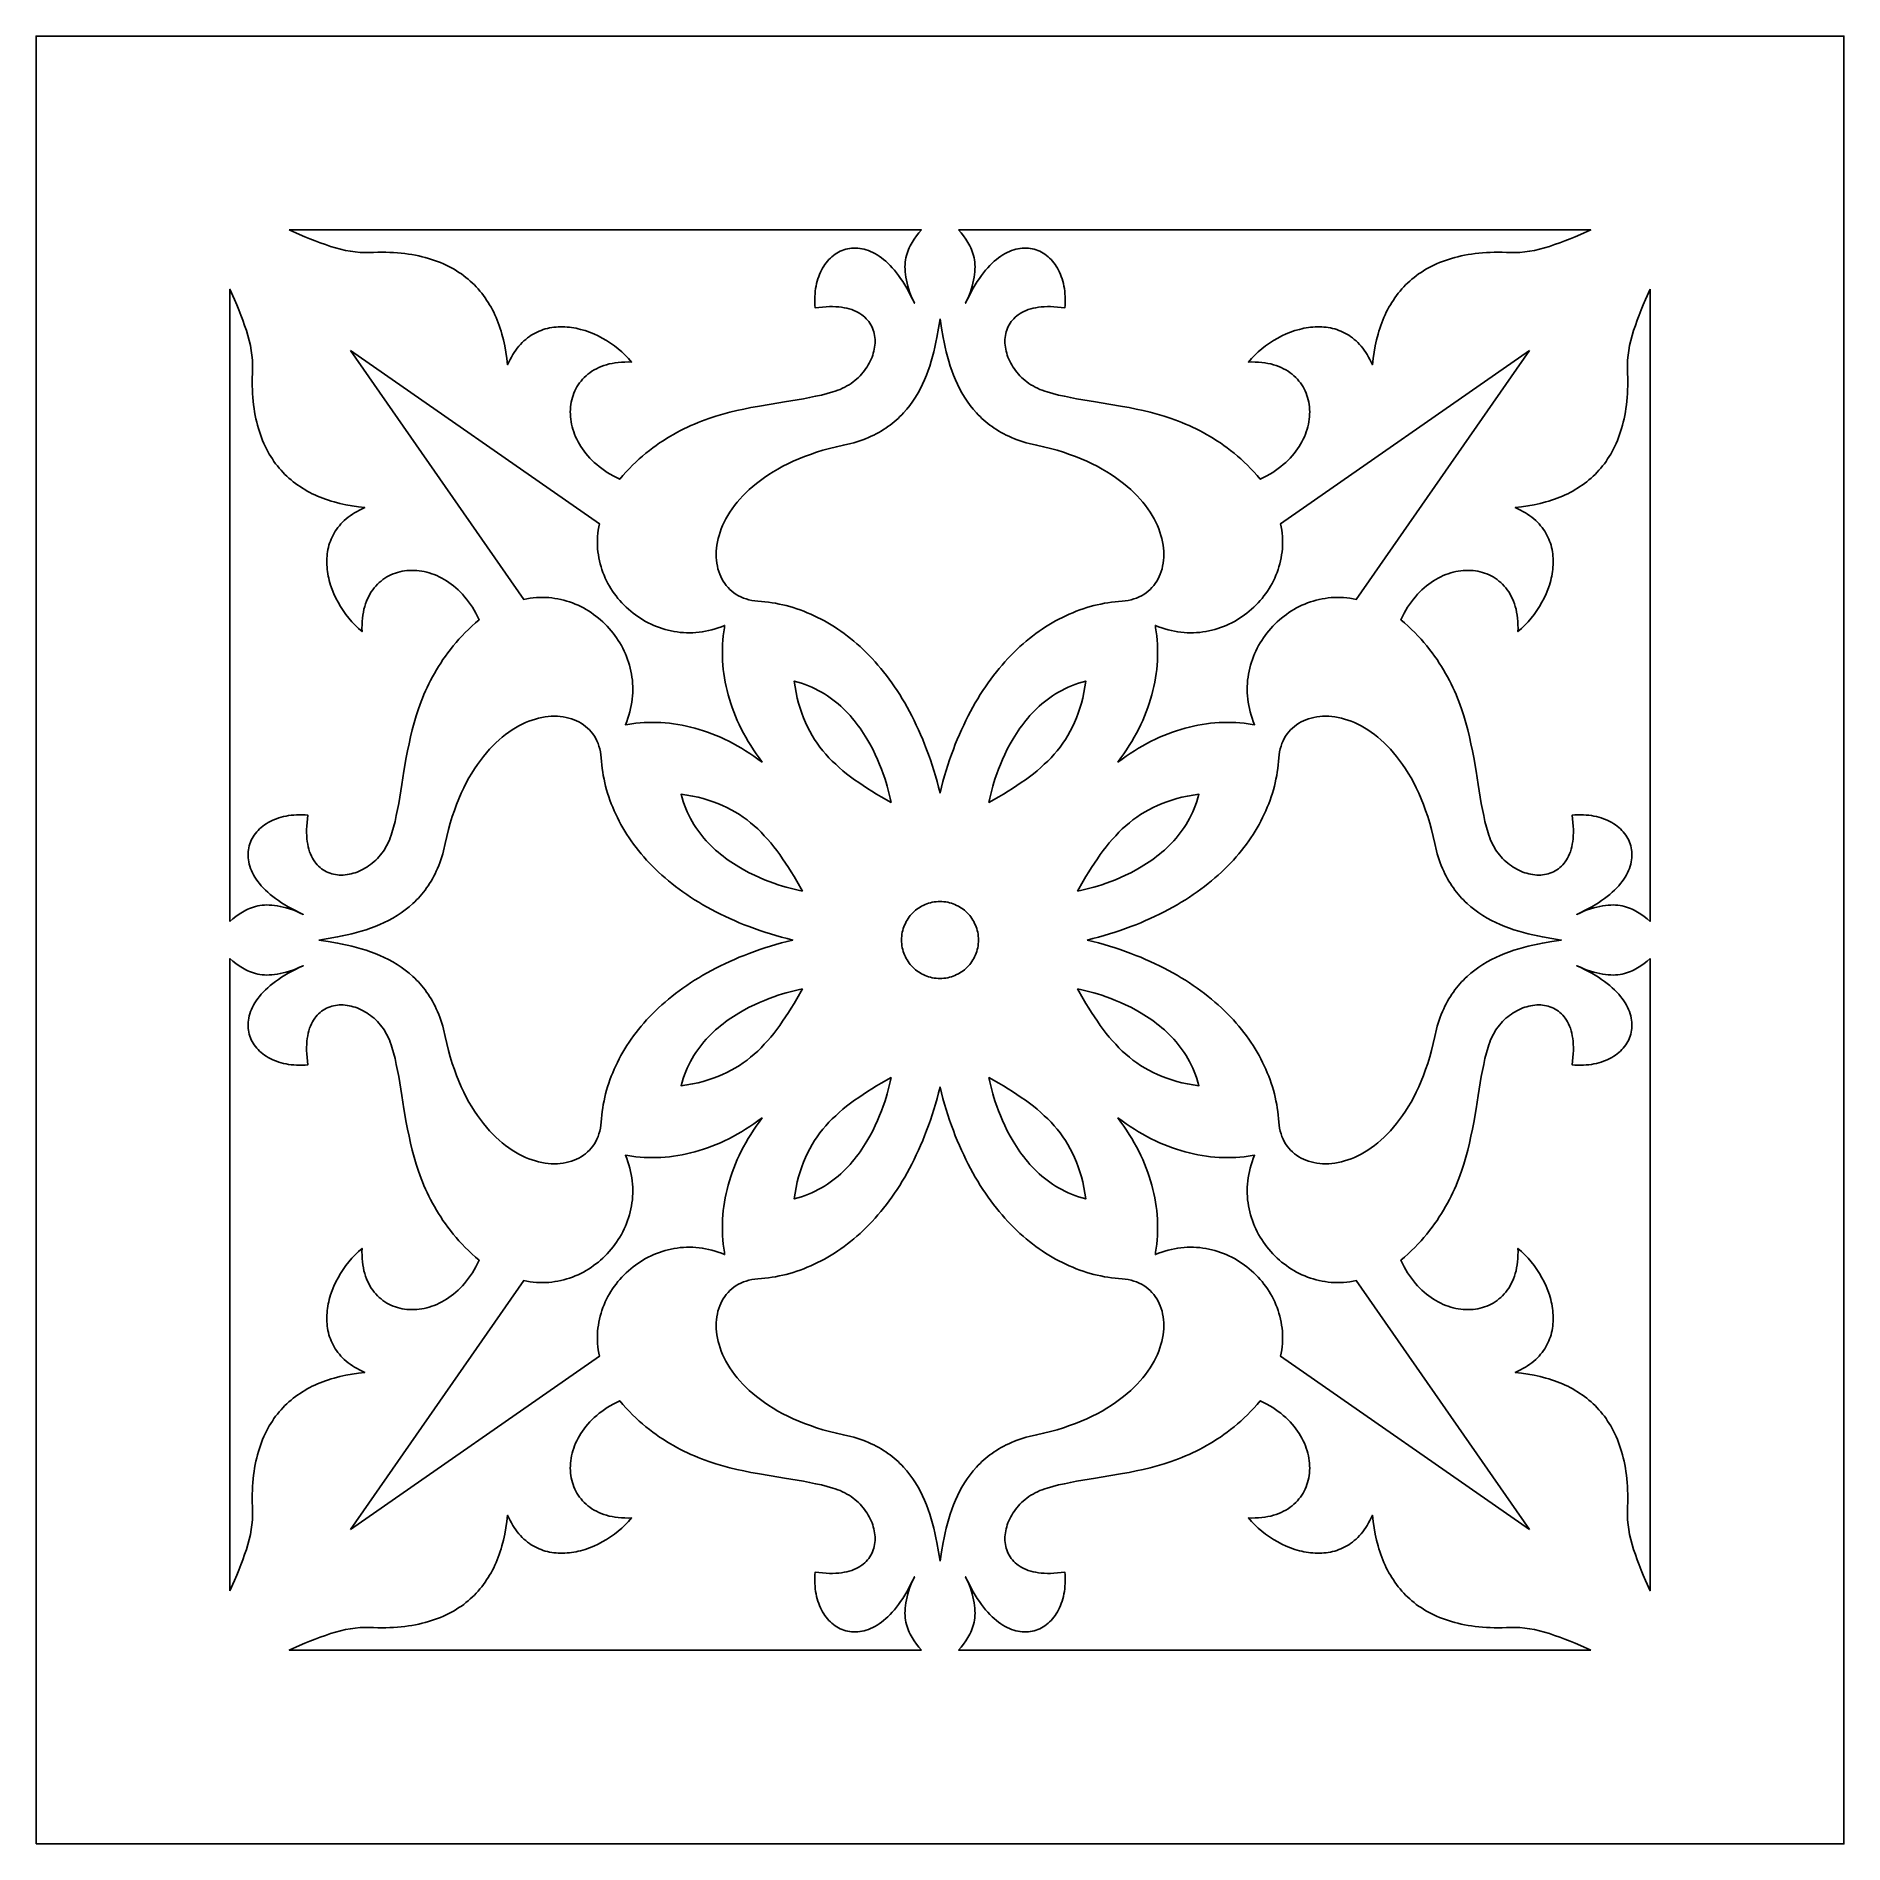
# Model space of a CAD drawing. Extents: x -35 to 35, y -35 to 35.
import ezdxf

# ---------------------------------------------------------------- set-up
doc = ezdxf.new("R2010")
doc.units = 0
doc.header["$MEASUREMENT"] = 0
doc.layers.add('LAYER_1', color=18, linetype='CONTINUOUS')

msp = doc.modelspace()

# ---------------------------------------------------------------- linework, layer by layer
at = {"layer": 'LAYER_1'}
for points in [[(-35, -35), (35, -35), (35, 35), (-35, 35)], [(-25.201, 27.5), (-0.721, 27.5), (-0.817, 27.383), (-0.91, 27.263), (-0.999, 27.139), (-1.082, 27.011), (-1.12, 26.944), (-1.156, 26.876), (-1.19, 26.805), (-1.222, 26.733), (-1.25, 26.659), (-1.276, 26.582), (-1.299, 26.503), (-1.318, 26.422), (-1.333, 26.338), (-1.345, 26.251), (-1.353, 26.161), (-1.356, 26.067), (-1.355, 25.971), (-1.349, 25.871), (-1.339, 25.768), (-1.324, 25.661), (-1.303, 25.55), (-1.277, 25.435), (-1.245, 25.316), (-1.207, 25.193), (-1.163, 25.065), (-1.113, 24.933), (-1.057, 24.796), (-0.993, 24.655), (-1.065, 24.812), (-1.139, 24.963), (-1.214, 25.107), (-1.29, 25.245), (-1.367, 25.376), (-1.445, 25.501), (-1.525, 25.62), (-1.605, 25.732), (-1.686, 25.838), (-1.768, 25.939), (-1.85, 26.033), (-1.933, 26.121), (-2.016, 26.204), (-2.1, 26.281), (-2.184, 26.352), (-2.268, 26.417), (-2.353, 26.477), (-2.437, 26.532), (-2.522, 26.581), (-2.606, 26.625), (-2.69, 26.663), (-2.774, 26.697), (-2.857, 26.725), (-2.94, 26.749), (-3.022, 26.767), (-3.103, 26.781), (-3.184, 26.79), (-3.264, 26.794), (-3.343, 26.794), (-3.421, 26.789), (-3.498, 26.779), (-3.573, 26.766), (-3.647, 26.748), (-3.72, 26.725), (-3.792, 26.699), (-3.862, 26.669), (-3.93, 26.634), (-3.997, 26.596), (-4.061, 26.554), (-4.124, 26.508), (-4.185, 26.458), (-4.244, 26.405), (-4.3, 26.348), (-4.355, 26.288), (-4.407, 26.224), (-4.456, 26.157), (-4.503, 26.087), (-4.548, 26.014), (-4.589, 25.937), (-4.628, 25.858), (-4.664, 25.775), (-4.697, 25.69), (-4.727, 25.602), (-4.754, 25.512), (-4.778, 25.418), (-4.798, 25.323), (-4.815, 25.224), (-4.829, 25.124), (-4.839, 25.021), (-4.845, 24.915), (-4.848, 24.808), (-4.846, 24.699), (-4.841, 24.587), (-4.832, 24.474), (-4.687, 24.494), (-4.547, 24.51), (-4.413, 24.52), (-4.283, 24.526), (-4.158, 24.526), (-4.038, 24.522), (-3.923, 24.514), (-3.813, 24.501), (-3.708, 24.484), (-3.607, 24.463), (-3.511, 24.438), (-3.42, 24.409), (-3.334, 24.377), (-3.252, 24.341), (-3.174, 24.302), (-3.101, 24.26), (-3.033, 24.214), (-2.969, 24.166), (-2.909, 24.114), (-2.854, 24.06), (-2.803, 24.004), (-2.756, 23.945), (-2.714, 23.884), (-2.676, 23.821), (-2.642, 23.756), (-2.612, 23.69), (-2.586, 23.621), (-2.565, 23.551), (-2.547, 23.48), (-2.533, 23.407), (-2.523, 23.334), (-2.517, 23.259), (-2.515, 23.184), (-2.517, 23.108), (-2.523, 23.031), (-2.532, 22.954), (-2.545, 22.877), (-2.562, 22.8), (-2.582, 22.723), (-2.606, 22.646), (-2.633, 22.569), (-2.664, 22.493), (-2.699, 22.417), (-2.737, 22.342), (-2.778, 22.269), (-2.822, 22.196), (-2.87, 22.124), (-2.922, 22.054), (-2.976, 21.985), (-3.034, 21.917), (-3.094, 21.852), (-3.158, 21.788), (-3.225, 21.726), (-3.295, 21.667), (-3.368, 21.61), (-3.444, 21.555), (-3.523, 21.503), (-3.605, 21.453), (-3.69, 21.407), (-3.777, 21.363), (-3.868, 21.323), (-3.961, 21.286), (-4.056, 21.253), (-4.155, 21.223), (-4.369, 21.161), (-4.589, 21.104), (-4.815, 21.053), (-5.047, 21.005), (-5.284, 20.961), (-5.526, 20.918), (-6.023, 20.837), (-6.536, 20.755), (-7.061, 20.665), (-7.327, 20.615), (-7.596, 20.561), (-7.866, 20.501), (-8.138, 20.435), (-8.411, 20.362), (-8.684, 20.28), (-8.958, 20.191), (-9.232, 20.091), (-9.369, 20.038), (-9.506, 19.981), (-9.643, 19.922), (-9.779, 19.86), (-9.915, 19.795), (-10.051, 19.727), (-10.187, 19.656), (-10.322, 19.581), (-10.457, 19.503), (-10.592, 19.421), (-10.725, 19.335), (-10.859, 19.246), (-10.992, 19.153), (-11.124, 19.056), (-11.255, 18.955), (-11.386, 18.849), (-11.516, 18.74), (-11.645, 18.626), (-11.774, 18.507), (-11.901, 18.384), (-12.028, 18.256), (-12.153, 18.123), (-12.278, 17.985), (-12.401, 17.842), (-12.529, 17.904), (-12.652, 17.968), (-12.77, 18.035), (-12.884, 18.105), (-12.994, 18.177), (-13.099, 18.252), (-13.199, 18.33), (-13.295, 18.409), (-13.387, 18.491), (-13.475, 18.574), (-13.558, 18.659), (-13.636, 18.746), (-13.711, 18.835), (-13.781, 18.925), (-13.846, 19.016), (-13.907, 19.109), (-13.964, 19.202), (-14.017, 19.297), (-14.065, 19.392), (-14.109, 19.488), (-14.149, 19.584), (-14.184, 19.681), (-14.215, 19.778), (-14.242, 19.875), (-14.265, 19.972), (-14.283, 20.069), (-14.297, 20.166), (-14.307, 20.262), (-14.313, 20.358), (-14.315, 20.453), (-14.312, 20.548), (-14.305, 20.641), (-14.294, 20.734), (-14.279, 20.825), (-14.26, 20.915), (-14.236, 21.004), (-14.209, 21.091), (-14.177, 21.176), (-14.141, 21.26), (-14.101, 21.341), (-14.057, 21.421), (-14.009, 21.498), (-13.957, 21.573), (-13.901, 21.646), (-13.841, 21.716), (-13.777, 21.783), (-13.708, 21.847), (-13.636, 21.909), (-13.56, 21.967), (-13.479, 22.022), (-13.395, 22.074), (-13.307, 22.122), (-13.215, 22.166), (-13.118, 22.207), (-13.018, 22.244), (-12.914, 22.277), (-12.806, 22.305), (-12.694, 22.33), (-12.579, 22.35), (-12.459, 22.365), (-12.335, 22.376), (-12.208, 22.382), (-12.076, 22.383), (-11.941, 22.379), (-12.061, 22.515), (-12.188, 22.646), (-12.322, 22.772), (-12.463, 22.892), (-12.609, 23.006), (-12.76, 23.114), (-12.916, 23.214), (-13.076, 23.307), (-13.239, 23.392), (-13.406, 23.469), (-13.575, 23.538), (-13.746, 23.597), (-13.919, 23.647), (-14.005, 23.669), (-14.092, 23.688), (-14.179, 23.704), (-14.266, 23.718), (-14.352, 23.729), (-14.439, 23.737), (-14.526, 23.743), (-14.612, 23.746), (-14.698, 23.746), (-14.783, 23.743), (-14.868, 23.737), (-14.953, 23.728), (-15.037, 23.716), (-15.12, 23.701), (-15.203, 23.682), (-15.284, 23.661), (-15.365, 23.636), (-15.445, 23.608), (-15.524, 23.577), (-15.602, 23.542), (-15.679, 23.504), (-15.754, 23.462), (-15.829, 23.416), (-15.902, 23.367), (-15.973, 23.315), (-16.043, 23.258), (-16.112, 23.198), (-16.179, 23.134), (-16.244, 23.066), (-16.308, 22.995), (-16.369, 22.919), (-16.429, 22.839), (-16.487, 22.755), (-16.543, 22.667), (-16.597, 22.575), (-16.649, 22.479), (-16.698, 22.378), (-16.745, 22.273), (-16.772, 22.521), (-16.807, 22.764), (-16.85, 23.002), (-16.901, 23.235), (-16.961, 23.461), (-16.994, 23.572), (-17.028, 23.682), (-17.065, 23.79), (-17.105, 23.897), (-17.146, 24.002), (-17.189, 24.105), (-17.235, 24.207), (-17.283, 24.307), (-17.333, 24.405), (-17.385, 24.502), (-17.439, 24.597), (-17.496, 24.69), (-17.555, 24.781), (-17.616, 24.871), (-17.68, 24.958), (-17.746, 25.044), (-17.814, 25.128), (-17.884, 25.21), (-17.957, 25.289), (-18.032, 25.367), (-18.11, 25.443), (-18.19, 25.517), (-18.272, 25.589), (-18.357, 25.658), (-18.444, 25.725), (-18.534, 25.791), (-18.626, 25.854), (-18.721, 25.914), (-18.818, 25.973), (-18.918, 26.029), (-19.02, 26.083), (-19.125, 26.135), (-19.232, 26.184), (-19.342, 26.231), (-19.454, 26.275), (-19.569, 26.317), (-19.687, 26.357), (-19.807, 26.394), (-19.93, 26.428), (-20.056, 26.46), (-20.184, 26.489), (-20.315, 26.516), (-20.448, 26.54), (-20.585, 26.561), (-20.724, 26.58), (-20.866, 26.596), (-21.01, 26.609), (-21.158, 26.619), (-21.308, 26.627), (-21.461, 26.631), (-21.617, 26.633), (-21.775, 26.632), (-21.937, 26.628), (-22.101, 26.621), (-22.189, 26.618), (-22.279, 26.618), (-22.368, 26.62), (-22.459, 26.625), (-22.643, 26.643), (-22.83, 26.67), (-23.02, 26.706), (-23.212, 26.751), (-23.407, 26.802), (-23.603, 26.861), (-23.8, 26.926), (-23.999, 26.997), (-24.199, 27.072), (-24.399, 27.152), (-24.6, 27.235), (-24.801, 27.321)], [(0.721, 27.5), (25.201, 27.5), (24.801, 27.321), (24.6, 27.235), (24.399, 27.152), (24.199, 27.072), (23.999, 26.997), (23.8, 26.926), (23.603, 26.861), (23.407, 26.802), (23.212, 26.751), (23.02, 26.706), (22.83, 26.67), (22.643, 26.643), (22.459, 26.625), (22.368, 26.62), (22.279, 26.618), (22.189, 26.618), (22.101, 26.621), (21.937, 26.628), (21.775, 26.632), (21.617, 26.633), (21.461, 26.631), (21.308, 26.627), (21.158, 26.619), (21.01, 26.609), (20.866, 26.596), (20.724, 26.58), (20.585, 26.561), (20.448, 26.54), (20.315, 26.516), (20.184, 26.489), (20.056, 26.46), (19.93, 26.428), (19.807, 26.394), (19.687, 26.357), (19.569, 26.317), (19.454, 26.275), (19.342, 26.231), (19.232, 26.184), (19.125, 26.135), (19.02, 26.083), (18.918, 26.029), (18.818, 25.973), (18.721, 25.914), (18.626, 25.854), (18.534, 25.791), (18.444, 25.725), (18.357, 25.658), (18.272, 25.589), (18.19, 25.517), (18.11, 25.443), (18.032, 25.367), (17.957, 25.289), (17.884, 25.21), (17.814, 25.128), (17.746, 25.044), (17.68, 24.958), (17.616, 24.871), (17.555, 24.781), (17.496, 24.69), (17.439, 24.597), (17.385, 24.502), (17.333, 24.405), (17.283, 24.307), (17.235, 24.207), (17.189, 24.105), (17.146, 24.002), (17.105, 23.897), (17.065, 23.79), (17.028, 23.682), (16.994, 23.572), (16.961, 23.461), (16.901, 23.235), (16.85, 23.002), (16.807, 22.764), (16.772, 22.521), (16.745, 22.273), (16.698, 22.378), (16.649, 22.479), (16.597, 22.575), (16.543, 22.667), (16.487, 22.755), (16.429, 22.839), (16.369, 22.919), (16.308, 22.995), (16.244, 23.066), (16.179, 23.134), (16.112, 23.198), (16.043, 23.258), (15.973, 23.315), (15.902, 23.367), (15.829, 23.416), (15.754, 23.462), (15.679, 23.504), (15.602, 23.542), (15.524, 23.577), (15.445, 23.608), (15.365, 23.636), (15.284, 23.661), (15.203, 23.682), (15.12, 23.701), (15.037, 23.716), (14.953, 23.728), (14.868, 23.737), (14.783, 23.743), (14.698, 23.746), (14.612, 23.746), (14.526, 23.743), (14.439, 23.737), (14.352, 23.729), (14.266, 23.718), (14.179, 23.704), (14.092, 23.688), (14.005, 23.669), (13.919, 23.647), (13.746, 23.597), (13.575, 23.538), (13.406, 23.469), (13.239, 23.392), (13.076, 23.307), (12.916, 23.214), (12.76, 23.114), (12.609, 23.006), (12.463, 22.892), (12.322, 22.772), (12.188, 22.646), (12.061, 22.515), (11.941, 22.379), (12.076, 22.383), (12.208, 22.382), (12.335, 22.376), (12.459, 22.365), (12.579, 22.35), (12.694, 22.33), (12.806, 22.305), (12.914, 22.277), (13.018, 22.244), (13.118, 22.207), (13.215, 22.166), (13.307, 22.122), (13.395, 22.074), (13.479, 22.022), (13.56, 21.967), (13.636, 21.909), (13.708, 21.847), (13.777, 21.783), (13.841, 21.716), (13.901, 21.646), (13.957, 21.573), (14.009, 21.498), (14.057, 21.421), (14.101, 21.341), (14.141, 21.26), (14.177, 21.176), (14.209, 21.091), (14.236, 21.004), (14.26, 20.915), (14.279, 20.825), (14.294, 20.734), (14.305, 20.641), (14.312, 20.548), (14.315, 20.453), (14.313, 20.358), (14.307, 20.262), (14.297, 20.166), (14.283, 20.069), (14.265, 19.972), (14.242, 19.875), (14.215, 19.778), (14.184, 19.681), (14.149, 19.584), (14.109, 19.488), (14.065, 19.392), (14.017, 19.297), (13.964, 19.202), (13.907, 19.109), (13.846, 19.016), (13.78, 18.925), (13.711, 18.835), (13.636, 18.746), (13.558, 18.659), (13.475, 18.574), (13.387, 18.491), (13.295, 18.409), (13.199, 18.33), (13.099, 18.252), (12.994, 18.177), (12.884, 18.105), (12.77, 18.035), (12.652, 17.968), (12.529, 17.904), (12.401, 17.842), (12.278, 17.985), (12.153, 18.123), (12.028, 18.256), (11.901, 18.384), (11.774, 18.507), (11.645, 18.626), (11.516, 18.74), (11.386, 18.849), (11.255, 18.955), (11.124, 19.056), (10.992, 19.153), (10.859, 19.246), (10.725, 19.335), (10.592, 19.421), (10.457, 19.503), (10.322, 19.581), (10.187, 19.656), (10.051, 19.727), (9.915, 19.795), (9.779, 19.86), (9.643, 19.922), (9.506, 19.981), (9.369, 20.038), (9.232, 20.091), (8.958, 20.191), (8.684, 20.28), (8.411, 20.362), (8.138, 20.435), (7.866, 20.501), (7.596, 20.561), (7.327, 20.615), (7.061, 20.665), (6.536, 20.755), (6.023, 20.837), (5.526, 20.918), (5.284, 20.961), (5.047, 21.005), (4.815, 21.053), (4.589, 21.104), (4.369, 21.161), (4.155, 21.223), (4.056, 21.253), (3.961, 21.286), (3.868, 21.323), (3.777, 21.363), (3.69, 21.407), (3.605, 21.453), (3.523, 21.503), (3.444, 21.555), (3.368, 21.61), (3.295, 21.667), (3.225, 21.726), (3.158, 21.788), (3.094, 21.852), (3.034, 21.917), (2.976, 21.985), (2.922, 22.054), (2.87, 22.124), (2.822, 22.196), (2.778, 22.269), (2.737, 22.342), (2.699, 22.417), (2.664, 22.493), (2.633, 22.569), (2.606, 22.646), (2.582, 22.723), (2.562, 22.8), (2.545, 22.877), (2.532, 22.954), (2.523, 23.031), (2.517, 23.108), (2.515, 23.184), (2.517, 23.259), (2.523, 23.334), (2.533, 23.407), (2.547, 23.48), (2.565, 23.551), (2.586, 23.621), (2.612, 23.69), (2.642, 23.756), (2.676, 23.821), (2.714, 23.884), (2.756, 23.945), (2.803, 24.004), (2.854, 24.06), (2.909, 24.114), (2.969, 24.166), (3.033, 24.214), (3.101, 24.26), (3.174, 24.302), (3.252, 24.341), (3.334, 24.377), (3.42, 24.409), (3.511, 24.438), (3.607, 24.463), (3.708, 24.484), (3.813, 24.501), (3.923, 24.514), (4.038, 24.522), (4.158, 24.526), (4.283, 24.526), (4.413, 24.52), (4.547, 24.51), (4.687, 24.494), (4.832, 24.474), (4.841, 24.587), (4.846, 24.699), (4.848, 24.808), (4.845, 24.915), (4.839, 25.021), (4.829, 25.124), (4.815, 25.224), (4.798, 25.323), (4.778, 25.418), (4.754, 25.512), (4.727, 25.602), (4.697, 25.69), (4.664, 25.775), (4.628, 25.858), (4.589, 25.937), (4.548, 26.014), (4.503, 26.087), (4.456, 26.157), (4.407, 26.224), (4.355, 26.288), (4.3, 26.348), (4.244, 26.405), (4.185, 26.458), (4.124, 26.508), (4.061, 26.554), (3.997, 26.596), (3.93, 26.634), (3.862, 26.669), (3.792, 26.699), (3.72, 26.725), (3.647, 26.748), (3.573, 26.766), (3.498, 26.779), (3.421, 26.789), (3.343, 26.794), (3.264, 26.794), (3.184, 26.79), (3.103, 26.781), (3.022, 26.767), (2.94, 26.749), (2.857, 26.725), (2.774, 26.697), (2.69, 26.663), (2.606, 26.625), (2.522, 26.581), (2.437, 26.532), (2.353, 26.477), (2.268, 26.417), (2.184, 26.352), (2.1, 26.281), (2.016, 26.204), (1.933, 26.121), (1.85, 26.033), (1.768, 25.939), (1.686, 25.838), (1.605, 25.732), (1.525, 25.62), (1.445, 25.501), (1.367, 25.376), (1.29, 25.245), (1.214, 25.107), (1.139, 24.963), (1.065, 24.812), (0.993, 24.655), (1.057, 24.796), (1.113, 24.933), (1.163, 25.065), (1.207, 25.193), (1.245, 25.316), (1.277, 25.435), (1.303, 25.55), (1.324, 25.661), (1.339, 25.768), (1.349, 25.871), (1.355, 25.971), (1.356, 26.067), (1.353, 26.161), (1.345, 26.251), (1.333, 26.338), (1.318, 26.422), (1.299, 26.503), (1.276, 26.582), (1.251, 26.659), (1.222, 26.733), (1.191, 26.805), (1.157, 26.876), (1.12, 26.944), (1.082, 27.011), (0.999, 27.139), (0.911, 27.263), (0.817, 27.383)], [(-27.5, 0.721), (-27.5, 25.201), (-27.321, 24.8), (-27.235, 24.6), (-27.152, 24.399), (-27.072, 24.199), (-26.997, 23.999), (-26.926, 23.8), (-26.861, 23.603), (-26.803, 23.407), (-26.751, 23.212), (-26.706, 23.02), (-26.67, 22.83), (-26.643, 22.643), (-26.625, 22.459), (-26.62, 22.368), (-26.618, 22.278), (-26.618, 22.189), (-26.621, 22.101), (-26.628, 21.937), (-26.632, 21.775), (-26.633, 21.617), (-26.631, 21.461), (-26.627, 21.308), (-26.619, 21.158), (-26.609, 21.01), (-26.596, 20.866), (-26.58, 20.724), (-26.561, 20.585), (-26.54, 20.448), (-26.516, 20.315), (-26.489, 20.184), (-26.46, 20.056), (-26.428, 19.93), (-26.394, 19.807), (-26.357, 19.687), (-26.317, 19.569), (-26.275, 19.454), (-26.231, 19.342), (-26.184, 19.232), (-26.135, 19.124), (-26.083, 19.02), (-26.029, 18.918), (-25.973, 18.818), (-25.915, 18.721), (-25.854, 18.626), (-25.791, 18.534), (-25.726, 18.444), (-25.658, 18.357), (-25.589, 18.272), (-25.517, 18.19), (-25.443, 18.11), (-25.367, 18.032), (-25.29, 17.957), (-25.21, 17.884), (-25.128, 17.814), (-25.044, 17.746), (-24.958, 17.68), (-24.871, 17.616), (-24.781, 17.555), (-24.69, 17.496), (-24.597, 17.439), (-24.502, 17.385), (-24.406, 17.333), (-24.307, 17.283), (-24.207, 17.235), (-24.105, 17.189), (-24.002, 17.146), (-23.897, 17.105), (-23.79, 17.065), (-23.682, 17.028), (-23.573, 16.993), (-23.461, 16.961), (-23.235, 16.901), (-23.002, 16.85), (-22.764, 16.807), (-22.521, 16.772), (-22.273, 16.745), (-22.378, 16.698), (-22.479, 16.648), (-22.575, 16.597), (-22.667, 16.543), (-22.755, 16.487), (-22.839, 16.429), (-22.919, 16.369), (-22.995, 16.308), (-23.067, 16.244), (-23.134, 16.179), (-23.198, 16.112), (-23.259, 16.043), (-23.315, 15.973), (-23.368, 15.902), (-23.417, 15.829), (-23.462, 15.754), (-23.504, 15.679), (-23.542, 15.602), (-23.577, 15.524), (-23.608, 15.445), (-23.636, 15.365), (-23.661, 15.284), (-23.683, 15.203), (-23.701, 15.12), (-23.716, 15.037), (-23.728, 14.953), (-23.737, 14.868), (-23.743, 14.783), (-23.746, 14.698), (-23.746, 14.612), (-23.743, 14.525), (-23.737, 14.439), (-23.729, 14.352), (-23.718, 14.266), (-23.704, 14.179), (-23.688, 14.092), (-23.669, 14.005), (-23.648, 13.918), (-23.598, 13.746), (-23.538, 13.575), (-23.47, 13.406), (-23.392, 13.239), (-23.307, 13.076), (-23.214, 12.916), (-23.114, 12.76), (-23.006, 12.608), (-22.892, 12.462), (-22.772, 12.322), (-22.646, 12.188), (-22.515, 12.061), (-22.379, 11.941), (-22.383, 12.076), (-22.382, 12.207), (-22.376, 12.335), (-22.365, 12.458), (-22.35, 12.578), (-22.33, 12.694), (-22.306, 12.806), (-22.277, 12.914), (-22.244, 13.018), (-22.207, 13.118), (-22.166, 13.214), (-22.122, 13.307), (-22.074, 13.395), (-22.022, 13.479), (-21.967, 13.559), (-21.909, 13.636), (-21.848, 13.708), (-21.783, 13.776), (-21.716, 13.841), (-21.646, 13.901), (-21.573, 13.957), (-21.498, 14.009), (-21.421, 14.057), (-21.342, 14.101), (-21.26, 14.141), (-21.176, 14.177), (-21.091, 14.208), (-21.004, 14.236), (-20.915, 14.259), (-20.825, 14.279), (-20.734, 14.294), (-20.641, 14.305), (-20.548, 14.312), (-20.453, 14.314), (-20.358, 14.313), (-20.262, 14.307), (-20.166, 14.297), (-20.069, 14.283), (-19.972, 14.265), (-19.875, 14.242), (-19.778, 14.215), (-19.681, 14.184), (-19.584, 14.149), (-19.488, 14.109), (-19.392, 14.065), (-19.297, 14.017), (-19.202, 13.964), (-19.109, 13.907), (-19.016, 13.846), (-18.925, 13.78), (-18.835, 13.71), (-18.746, 13.636), (-18.659, 13.558), (-18.574, 13.475), (-18.491, 13.387), (-18.409, 13.295), (-18.33, 13.199), (-18.252, 13.099), (-18.177, 12.994), (-18.105, 12.884), (-18.035, 12.77), (-17.968, 12.652), (-17.904, 12.529), (-17.842, 12.401), (-17.985, 12.278), (-18.123, 12.153), (-18.256, 12.028), (-18.384, 11.901), (-18.507, 11.774), (-18.626, 11.645), (-18.74, 11.516), (-18.849, 11.386), (-18.955, 11.255), (-19.056, 11.124), (-19.153, 10.992), (-19.246, 10.859), (-19.335, 10.725), (-19.421, 10.592), (-19.503, 10.457), (-19.581, 10.322), (-19.656, 10.187), (-19.727, 10.051), (-19.795, 9.915), (-19.86, 9.779), (-19.922, 9.643), (-19.982, 9.506), (-20.038, 9.369), (-20.091, 9.232), (-20.191, 8.958), (-20.281, 8.684), (-20.362, 8.411), (-20.435, 8.138), (-20.501, 7.866), (-20.561, 7.596), (-20.615, 7.327), (-20.666, 7.061), (-20.756, 6.536), (-20.838, 6.023), (-20.919, 5.526), (-20.961, 5.284), (-21.005, 5.047), (-21.053, 4.815), (-21.104, 4.589), (-21.161, 4.369), (-21.223, 4.155), (-21.253, 4.056), (-21.286, 3.961), (-21.323, 3.868), (-21.364, 3.777), (-21.407, 3.69), (-21.454, 3.605), (-21.503, 3.523), (-21.555, 3.444), (-21.61, 3.368), (-21.667, 3.295), (-21.727, 3.225), (-21.788, 3.158), (-21.852, 3.094), (-21.917, 3.034), (-21.985, 2.976), (-22.054, 2.922), (-22.124, 2.87), (-22.196, 2.822), (-22.269, 2.778), (-22.343, 2.737), (-22.418, 2.699), (-22.493, 2.664), (-22.569, 2.633), (-22.646, 2.606), (-22.723, 2.582), (-22.8, 2.562), (-22.878, 2.545), (-22.955, 2.532), (-23.032, 2.523), (-23.108, 2.517), (-23.184, 2.515), (-23.26, 2.517), (-23.334, 2.523), (-23.408, 2.533), (-23.48, 2.547), (-23.552, 2.565), (-23.621, 2.586), (-23.69, 2.612), (-23.757, 2.642), (-23.822, 2.676), (-23.885, 2.714), (-23.946, 2.756), (-24.004, 2.803), (-24.061, 2.854), (-24.115, 2.909), (-24.166, 2.969), (-24.214, 3.033), (-24.26, 3.101), (-24.302, 3.174), (-24.341, 3.252), (-24.377, 3.334), (-24.41, 3.42), (-24.438, 3.511), (-24.463, 3.607), (-24.484, 3.708), (-24.501, 3.813), (-24.514, 3.923), (-24.523, 4.038), (-24.527, 4.158), (-24.526, 4.283), (-24.521, 4.413), (-24.51, 4.547), (-24.495, 4.687), (-24.474, 4.832), (-24.587, 4.841), (-24.699, 4.846), (-24.808, 4.848), (-24.916, 4.845), (-25.021, 4.839), (-25.124, 4.829), (-25.225, 4.815), (-25.323, 4.798), (-25.419, 4.778), (-25.512, 4.754), (-25.602, 4.727), (-25.69, 4.697), (-25.776, 4.664), (-25.858, 4.628), (-25.937, 4.589), (-26.014, 4.547), (-26.087, 4.503), (-26.157, 4.456), (-26.224, 4.406), (-26.288, 4.355), (-26.348, 4.3), (-26.405, 4.244), (-26.458, 4.185), (-26.508, 4.124), (-26.554, 4.061), (-26.596, 3.996), (-26.634, 3.93), (-26.669, 3.862), (-26.699, 3.792), (-26.726, 3.72), (-26.748, 3.647), (-26.766, 3.573), (-26.78, 3.497), (-26.789, 3.421), (-26.794, 3.343), (-26.794, 3.264), (-26.79, 3.184), (-26.781, 3.103), (-26.767, 3.022), (-26.749, 2.94), (-26.725, 2.857), (-26.697, 2.774), (-26.663, 2.69), (-26.625, 2.606), (-26.581, 2.522), (-26.532, 2.437), (-26.477, 2.353), (-26.417, 2.268), (-26.352, 2.184), (-26.281, 2.1), (-26.204, 2.016), (-26.122, 1.933), (-26.033, 1.85), (-25.939, 1.768), (-25.839, 1.686), (-25.732, 1.605), (-25.62, 1.525), (-25.501, 1.445), (-25.376, 1.367), (-25.245, 1.29), (-25.107, 1.214), (-24.963, 1.139), (-24.812, 1.065), (-24.655, 0.993), (-24.796, 1.057), (-24.933, 1.113), (-25.065, 1.163), (-25.193, 1.207), (-25.316, 1.245), (-25.435, 1.277), (-25.55, 1.303), (-25.661, 1.324), (-25.768, 1.339), (-25.871, 1.349), (-25.971, 1.355), (-26.067, 1.356), (-26.161, 1.353), (-26.251, 1.345), (-26.338, 1.333), (-26.422, 1.318), (-26.503, 1.299), (-26.582, 1.276), (-26.659, 1.251), (-26.733, 1.222), (-26.805, 1.191), (-26.876, 1.157), (-26.944, 1.12), (-27.011, 1.082), (-27.139, 0.999), (-27.263, 0.91), (-27.383, 0.817)], [(27.5, 25.201), (27.5, 0.721), (27.383, 0.817), (27.263, 0.91), (27.139, 0.999), (27.011, 1.082), (26.944, 1.12), (26.876, 1.157), (26.805, 1.191), (26.733, 1.222), (26.659, 1.251), (26.582, 1.276), (26.503, 1.299), (26.422, 1.318), (26.338, 1.333), (26.251, 1.345), (26.161, 1.353), (26.067, 1.356), (25.971, 1.355), (25.871, 1.349), (25.768, 1.339), (25.661, 1.324), (25.55, 1.303), (25.435, 1.277), (25.316, 1.245), (25.193, 1.207), (25.065, 1.163), (24.933, 1.113), (24.796, 1.057), (24.655, 0.993), (24.812, 1.065), (24.963, 1.139), (25.107, 1.214), (25.245, 1.29), (25.376, 1.367), (25.501, 1.445), (25.62, 1.525), (25.732, 1.605), (25.839, 1.686), (25.939, 1.768), (26.033, 1.85), (26.122, 1.933), (26.204, 2.016), (26.281, 2.1), (26.352, 2.184), (26.417, 2.268), (26.477, 2.353), (26.532, 2.437), (26.581, 2.522), (26.625, 2.606), (26.663, 2.69), (26.697, 2.774), (26.725, 2.857), (26.749, 2.94), (26.767, 3.022), (26.781, 3.103), (26.79, 3.184), (26.794, 3.264), (26.794, 3.343), (26.789, 3.421), (26.78, 3.497), (26.766, 3.573), (26.748, 3.647), (26.726, 3.72), (26.699, 3.792), (26.669, 3.862), (26.634, 3.93), (26.596, 3.996), (26.554, 4.061), (26.508, 4.124), (26.458, 4.185), (26.405, 4.244), (26.348, 4.3), (26.288, 4.355), (26.224, 4.406), (26.157, 4.456), (26.087, 4.503), (26.014, 4.547), (25.937, 4.589), (25.858, 4.628), (25.776, 4.664), (25.69, 4.697), (25.602, 4.727), (25.512, 4.754), (25.419, 4.778), (25.323, 4.798), (25.225, 4.815), (25.124, 4.829), (25.021, 4.839), (24.916, 4.845), (24.808, 4.848), (24.699, 4.846), (24.587, 4.841), (24.474, 4.832), (24.495, 4.687), (24.51, 4.547), (24.521, 4.413), (24.526, 4.283), (24.527, 4.158), (24.523, 4.038), (24.514, 3.923), (24.501, 3.813), (24.484, 3.708), (24.463, 3.607), (24.438, 3.511), (24.41, 3.42), (24.377, 3.334), (24.341, 3.252), (24.302, 3.174), (24.26, 3.101), (24.214, 3.033), (24.166, 2.969), (24.115, 2.909), (24.061, 2.854), (24.004, 2.803), (23.946, 2.756), (23.885, 2.714), (23.822, 2.676), (23.757, 2.642), (23.69, 2.612), (23.621, 2.586), (23.552, 2.565), (23.48, 2.547), (23.408, 2.533), (23.334, 2.523), (23.26, 2.517), (23.184, 2.515), (23.108, 2.517), (23.032, 2.523), (22.955, 2.532), (22.878, 2.545), (22.8, 2.562), (22.723, 2.582), (22.646, 2.606), (22.569, 2.633), (22.493, 2.664), (22.418, 2.699), (22.343, 2.737), (22.269, 2.778), (22.196, 2.822), (22.124, 2.87), (22.054, 2.922), (21.985, 2.976), (21.917, 3.034), (21.852, 3.094), (21.788, 3.158), (21.727, 3.225), (21.667, 3.295), (21.61, 3.368), (21.555, 3.444), (21.503, 3.523), (21.454, 3.605), (21.407, 3.69), (21.364, 3.777), (21.323, 3.868), (21.286, 3.961), (21.253, 4.056), (21.223, 4.155), (21.161, 4.369), (21.104, 4.589), (21.053, 4.815), (21.005, 5.047), (20.961, 5.284), (20.919, 5.526), (20.838, 6.023), (20.756, 6.536), (20.666, 7.061), (20.615, 7.327), (20.561, 7.596), (20.501, 7.866), (20.435, 8.138), (20.362, 8.411), (20.281, 8.684), (20.191, 8.958), (20.091, 9.232), (20.038, 9.369), (19.982, 9.506), (19.922, 9.643), (19.86, 9.779), (19.795, 9.915), (19.727, 10.051), (19.656, 10.187), (19.581, 10.322), (19.503, 10.457), (19.421, 10.592), (19.335, 10.725), (19.246, 10.859), (19.153, 10.992), (19.056, 11.124), (18.955, 11.255), (18.849, 11.386), (18.74, 11.516), (18.626, 11.645), (18.507, 11.774), (18.384, 11.901), (18.256, 12.028), (18.123, 12.153), (17.985, 12.278), (17.842, 12.401), (17.904, 12.529), (17.968, 12.652), (18.035, 12.77), (18.105, 12.884), (18.177, 12.994), (18.252, 13.099), (18.33, 13.199), (18.409, 13.295), (18.491, 13.387), (18.574, 13.475), (18.659, 13.558), (18.746, 13.636), (18.835, 13.71), (18.925, 13.78), (19.016, 13.846), (19.109, 13.907), (19.202, 13.964), (19.297, 14.017), (19.392, 14.065), (19.488, 14.109), (19.584, 14.149), (19.681, 14.184), (19.778, 14.215), (19.875, 14.242), (19.972, 14.265), (20.069, 14.283), (20.166, 14.297), (20.262, 14.307), (20.358, 14.313), (20.453, 14.314), (20.548, 14.312), (20.641, 14.305), (20.734, 14.294), (20.825, 14.279), (20.915, 14.259), (21.004, 14.236), (21.091, 14.208), (21.176, 14.177), (21.26, 14.141), (21.342, 14.101), (21.421, 14.057), (21.498, 14.009), (21.573, 13.957), (21.646, 13.901), (21.716, 13.841), (21.783, 13.776), (21.848, 13.708), (21.909, 13.636), (21.967, 13.559), (22.022, 13.479), (22.074, 13.395), (22.122, 13.307), (22.166, 13.214), (22.207, 13.118), (22.244, 13.018), (22.277, 12.914), (22.306, 12.806), (22.33, 12.694), (22.35, 12.578), (22.365, 12.458), (22.376, 12.335), (22.382, 12.207), (22.383, 12.076), (22.379, 11.941), (22.515, 12.061), (22.646, 12.188), (22.772, 12.322), (22.892, 12.462), (23.006, 12.608), (23.114, 12.76), (23.214, 12.916), (23.307, 13.076), (23.392, 13.239), (23.47, 13.406), (23.538, 13.575), (23.598, 13.746), (23.648, 13.918), (23.669, 14.005), (23.688, 14.092), (23.704, 14.179), (23.718, 14.266), (23.729, 14.352), (23.737, 14.439), (23.743, 14.525), (23.746, 14.612), (23.746, 14.698), (23.743, 14.783), (23.737, 14.868), (23.728, 14.953), (23.716, 15.037), (23.701, 15.12), (23.683, 15.203), (23.661, 15.284), (23.636, 15.365), (23.608, 15.445), (23.577, 15.524), (23.542, 15.602), (23.504, 15.679), (23.462, 15.754), (23.417, 15.829), (23.368, 15.902), (23.315, 15.973), (23.259, 16.043), (23.198, 16.112), (23.134, 16.179), (23.067, 16.244), (22.995, 16.308), (22.919, 16.369), (22.839, 16.429), (22.755, 16.487), (22.667, 16.543), (22.575, 16.597), (22.479, 16.648), (22.378, 16.698), (22.273, 16.745), (22.521, 16.772), (22.764, 16.807), (23.002, 16.85), (23.235, 16.901), (23.461, 16.961), (23.573, 16.993), (23.682, 17.028), (23.79, 17.065), (23.897, 17.105), (24.002, 17.146), (24.105, 17.189), (24.207, 17.235), (24.307, 17.283), (24.406, 17.333), (24.502, 17.385), (24.597, 17.439), (24.69, 17.496), (24.781, 17.555), (24.871, 17.616), (24.958, 17.68), (25.044, 17.746), (25.128, 17.814), (25.21, 17.884), (25.29, 17.957), (25.367, 18.032), (25.443, 18.11), (25.517, 18.19), (25.589, 18.272), (25.658, 18.357), (25.726, 18.444), (25.791, 18.534), (25.854, 18.626), (25.915, 18.721), (25.973, 18.818), (26.029, 18.918), (26.083, 19.02), (26.135, 19.124), (26.184, 19.232), (26.231, 19.342), (26.275, 19.454), (26.317, 19.569), (26.357, 19.687), (26.394, 19.807), (26.428, 19.93), (26.46, 20.056), (26.489, 20.184), (26.516, 20.315), (26.54, 20.448), (26.561, 20.585), (26.58, 20.724), (26.596, 20.866), (26.609, 21.01), (26.619, 21.158), (26.627, 21.308), (26.631, 21.461), (26.633, 21.617), (26.632, 21.775), (26.628, 21.937), (26.621, 22.101), (26.618, 22.189), (26.618, 22.278), (26.62, 22.368), (26.625, 22.459), (26.643, 22.643), (26.67, 22.83), (26.706, 23.02), (26.751, 23.212), (26.803, 23.407), (26.861, 23.603), (26.926, 23.8), (26.997, 23.999), (27.072, 24.199), (27.152, 24.399), (27.235, 24.6), (27.321, 24.8)], [(0, 24.06), (0.056, 23.696), (0.121, 23.329), (0.158, 23.145), (0.198, 22.96), (0.242, 22.776), (0.29, 22.592), (0.341, 22.409), (0.398, 22.227), (0.459, 22.047), (0.526, 21.869), (0.598, 21.694), (0.676, 21.52), (0.76, 21.35), (0.851, 21.183), (0.948, 21.019), (1.053, 20.86), (1.165, 20.704), (1.285, 20.554), (1.413, 20.408), (1.481, 20.337), (1.55, 20.267), (1.622, 20.199), (1.695, 20.132), (1.772, 20.067), (1.85, 20.003), (1.931, 19.941), (2.014, 19.88), (2.1, 19.821), (2.188, 19.764), (2.279, 19.708), (2.372, 19.654), (2.468, 19.602), (2.567, 19.552), (2.668, 19.504), (2.772, 19.458), (2.879, 19.413), (2.988, 19.371), (3.101, 19.331), (3.216, 19.292), (3.334, 19.256), (3.456, 19.223), (3.737, 19.165), (4.01, 19.102), (4.275, 19.035), (4.531, 18.963), (4.778, 18.886), (5.017, 18.805), (5.247, 18.72), (5.469, 18.631), (5.683, 18.538), (5.889, 18.441), (6.087, 18.342), (6.277, 18.238), (6.458, 18.132), (6.632, 18.024), (6.799, 17.912), (6.957, 17.798), (7.108, 17.682), (7.252, 17.564), (7.388, 17.443), (7.517, 17.322), (7.638, 17.198), (7.752, 17.073), (7.86, 16.948), (7.96, 16.821), (8.053, 16.693), (8.139, 16.565), (8.218, 16.437), (8.291, 16.308), (8.357, 16.179), (8.416, 16.05), (8.469, 15.922), (8.515, 15.795), (8.555, 15.668), (8.589, 15.542), (8.616, 15.417), (8.637, 15.293), (8.653, 15.171), (8.662, 15.051), (8.665, 14.932), (8.663, 14.816), (8.655, 14.702), (8.641, 14.59), (8.622, 14.481), (8.597, 14.374), (8.566, 14.271), (8.53, 14.171), (8.489, 14.074), (8.443, 13.98), (8.392, 13.891), (8.335, 13.805), (8.274, 13.724), (8.207, 13.646), (8.136, 13.574), (8.06, 13.506), (7.979, 13.442), (7.894, 13.384), (7.804, 13.331), (7.71, 13.284), (7.612, 13.242), (7.509, 13.206), (7.402, 13.176), (7.291, 13.152), (7.175, 13.134), (7.056, 13.123), (6.918, 13.113), (6.779, 13.099), (6.641, 13.082), (6.503, 13.062), (6.365, 13.038), (6.228, 13.011), (6.09, 12.981), (5.953, 12.947), (5.817, 12.91), (5.68, 12.87), (5.544, 12.826), (5.409, 12.779), (5.274, 12.728), (5.14, 12.675), (5.006, 12.618), (4.873, 12.557), (4.74, 12.493), (4.608, 12.426), (4.477, 12.356), (4.347, 12.282), (4.218, 12.205), (4.089, 12.124), (3.961, 12.04), (3.835, 11.953), (3.709, 11.863), (3.584, 11.769), (3.461, 11.671), (3.338, 11.571), (3.217, 11.467), (3.097, 11.359), (2.978, 11.249), (2.86, 11.134), (2.743, 11.017), (2.628, 10.896), (2.515, 10.772), (2.402, 10.644), (2.292, 10.513), (2.182, 10.379), (2.075, 10.241), (1.969, 10.1), (1.864, 9.956), (1.761, 9.808), (1.66, 9.657), (1.561, 9.502), (1.463, 9.344), (1.367, 9.183), (1.273, 9.018), (1.181, 8.85), (1.091, 8.678), (1.003, 8.503), (0.917, 8.325), (0.833, 8.143), (0.751, 7.958), (0.671, 7.77), (0.593, 7.578), (0.518, 7.383), (0.445, 7.184), (0.374, 6.982), (0.306, 6.776), (0.24, 6.567), (0.176, 6.355), (0.115, 6.139), (0.056, 5.92), (0, 5.698), (-0.056, 5.92), (-0.115, 6.139), (-0.176, 6.355), (-0.24, 6.567), (-0.306, 6.776), (-0.374, 6.982), (-0.445, 7.184), (-0.518, 7.383), (-0.594, 7.578), (-0.671, 7.77), (-0.751, 7.958), (-0.833, 8.143), (-0.917, 8.325), (-1.003, 8.503), (-1.091, 8.678), (-1.181, 8.85), (-1.273, 9.018), (-1.367, 9.183), (-1.463, 9.344), (-1.561, 9.502), (-1.66, 9.657), (-1.761, 9.808), (-1.864, 9.956), (-1.969, 10.1), (-2.075, 10.241), (-2.182, 10.379), (-2.292, 10.513), (-2.403, 10.644), (-2.515, 10.772), (-2.628, 10.896), (-2.743, 11.017), (-2.86, 11.134), (-2.978, 11.249), (-3.097, 11.359), (-3.217, 11.467), (-3.338, 11.571), (-3.461, 11.671), (-3.584, 11.769), (-3.709, 11.863), (-3.835, 11.953), (-3.961, 12.04), (-4.089, 12.124), (-4.218, 12.205), (-4.347, 12.282), (-4.477, 12.356), (-4.608, 12.426), (-4.74, 12.493), (-4.873, 12.557), (-5.006, 12.618), (-5.14, 12.675), (-5.274, 12.728), (-5.409, 12.779), (-5.544, 12.826), (-5.68, 12.87), (-5.817, 12.91), (-5.953, 12.947), (-6.09, 12.981), (-6.228, 13.011), (-6.365, 13.038), (-6.503, 13.062), (-6.641, 13.082), (-6.779, 13.099), (-6.918, 13.113), (-7.056, 13.123), (-7.175, 13.134), (-7.291, 13.152), (-7.402, 13.176), (-7.509, 13.206), (-7.612, 13.242), (-7.71, 13.284), (-7.804, 13.331), (-7.894, 13.384), (-7.979, 13.442), (-8.06, 13.506), (-8.136, 13.574), (-8.207, 13.646), (-8.274, 13.724), (-8.335, 13.805), (-8.392, 13.891), (-8.443, 13.98), (-8.489, 14.074), (-8.53, 14.171), (-8.566, 14.271), (-8.597, 14.374), (-8.622, 14.481), (-8.641, 14.59), (-8.655, 14.702), (-8.663, 14.816), (-8.665, 14.932), (-8.662, 15.051), (-8.653, 15.171), (-8.637, 15.293), (-8.616, 15.417), (-8.589, 15.542), (-8.555, 15.668), (-8.515, 15.795), (-8.469, 15.922), (-8.416, 16.05), (-8.357, 16.179), (-8.291, 16.308), (-8.218, 16.437), (-8.139, 16.565), (-8.053, 16.693), (-7.96, 16.821), (-7.86, 16.948), (-7.752, 17.073), (-7.638, 17.198), (-7.517, 17.322), (-7.388, 17.443), (-7.252, 17.564), (-7.108, 17.682), (-6.957, 17.798), (-6.799, 17.912), (-6.632, 18.024), (-6.458, 18.132), (-6.277, 18.238), (-6.087, 18.342), (-5.889, 18.441), (-5.683, 18.538), (-5.469, 18.631), (-5.247, 18.72), (-5.017, 18.805), (-4.778, 18.886), (-4.531, 18.963), (-4.275, 19.035), (-4.01, 19.102), (-3.737, 19.165), (-3.456, 19.223), (-3.334, 19.256), (-3.216, 19.292), (-3.101, 19.331), (-2.988, 19.371), (-2.879, 19.413), (-2.772, 19.458), (-2.668, 19.504), (-2.567, 19.552), (-2.468, 19.602), (-2.372, 19.654), (-2.279, 19.708), (-2.188, 19.764), (-2.1, 19.821), (-2.014, 19.88), (-1.931, 19.941), (-1.85, 20.003), (-1.772, 20.067), (-1.695, 20.132), (-1.622, 20.199), (-1.55, 20.267), (-1.481, 20.337), (-1.413, 20.408), (-1.285, 20.554), (-1.165, 20.704), (-1.053, 20.86), (-0.948, 21.019), (-0.851, 21.183), (-0.76, 21.35), (-0.676, 21.52), (-0.598, 21.694), (-0.526, 21.869), (-0.459, 22.047), (-0.398, 22.227), (-0.342, 22.409), (-0.29, 22.592), (-0.242, 22.776), (-0.198, 22.96), (-0.158, 23.145), (-0.121, 23.329), (-0.056, 23.696)], [(-22.826, 22.826), (-16.12, 13.186), (-15.996, 13.211), (-15.873, 13.232), (-15.751, 13.247), (-15.628, 13.258), (-15.507, 13.265), (-15.386, 13.266), (-15.266, 13.264), (-15.147, 13.257), (-15.028, 13.245), (-14.911, 13.229), (-14.795, 13.21), (-14.68, 13.186), (-14.566, 13.158), (-14.453, 13.126), (-14.342, 13.09), (-14.232, 13.051), (-14.123, 13.008), (-14.017, 12.961), (-13.912, 12.911), (-13.808, 12.857), (-13.707, 12.8), (-13.608, 12.74), (-13.51, 12.677), (-13.415, 12.61), (-13.321, 12.541), (-13.23, 12.468), (-13.141, 12.393), (-13.055, 12.315), (-12.971, 12.234), (-12.89, 12.151), (-12.811, 12.065), (-12.735, 11.977), (-12.661, 11.886), (-12.591, 11.793), (-12.523, 11.698), (-12.459, 11.6), (-12.397, 11.501), (-12.339, 11.399), (-12.284, 11.296), (-12.232, 11.191), (-12.184, 11.084), (-12.139, 10.976), (-12.097, 10.866), (-12.059, 10.754), (-12.025, 10.641), (-11.995, 10.527), (-11.969, 10.412), (-11.946, 10.295), (-11.927, 10.177), (-11.913, 10.059), (-11.903, 9.939), (-11.897, 9.819), (-11.895, 9.698), (-11.897, 9.576), (-11.905, 9.453), (-11.916, 9.33), (-11.932, 9.207), (-11.953, 9.083), (-11.979, 8.959), (-12.01, 8.835), (-12.045, 8.711), (-12.086, 8.587), (-12.131, 8.462), (-12.182, 8.338), (-12.092, 8.351), (-11.934, 8.375), (-11.775, 8.394), (-11.616, 8.409), (-11.455, 8.42), (-11.294, 8.426), (-11.132, 8.428), (-10.97, 8.425), (-10.807, 8.418), (-10.644, 8.407), (-10.48, 8.391), (-10.316, 8.371), (-10.152, 8.346), (-9.987, 8.317), (-9.822, 8.284), (-9.657, 8.245), (-9.492, 8.203), (-9.327, 8.155), (-9.162, 8.104), (-8.997, 8.047), (-8.832, 7.986), (-8.668, 7.921), (-8.504, 7.85), (-8.34, 7.775), (-8.177, 7.696), (-8.014, 7.612), (-7.851, 7.523), (-7.689, 7.429), (-7.528, 7.331), (-7.368, 7.228), (-7.208, 7.12), (-7.049, 7.008), (-6.891, 6.891), (-7.008, 7.049), (-7.121, 7.208), (-7.228, 7.367), (-7.331, 7.528), (-7.43, 7.689), (-7.523, 7.851), (-7.612, 8.013), (-7.696, 8.176), (-7.776, 8.34), (-7.851, 8.504), (-7.921, 8.668), (-7.986, 8.832), (-8.047, 8.997), (-8.104, 9.162), (-8.156, 9.327), (-8.203, 9.492), (-8.246, 9.657), (-8.284, 9.822), (-8.317, 9.987), (-8.347, 10.151), (-8.371, 10.316), (-8.391, 10.48), (-8.407, 10.644), (-8.419, 10.807), (-8.425, 10.97), (-8.428, 11.132), (-8.426, 11.294), (-8.42, 11.455), (-8.409, 11.615), (-8.394, 11.775), (-8.375, 11.934), (-8.351, 12.092), (-8.339, 12.182), (-8.463, 12.131), (-8.587, 12.086), (-8.711, 12.045), (-8.835, 12.009), (-8.96, 11.979), (-9.084, 11.953), (-9.207, 11.932), (-9.331, 11.916), (-9.454, 11.904), (-9.576, 11.897), (-9.698, 11.895), (-9.819, 11.896), (-9.939, 11.902), (-10.059, 11.913), (-10.178, 11.927), (-10.295, 11.946), (-10.412, 11.968), (-10.527, 11.995), (-10.642, 12.025), (-10.754, 12.059), (-10.866, 12.097), (-10.976, 12.138), (-11.084, 12.183), (-11.191, 12.232), (-11.296, 12.284), (-11.4, 12.339), (-11.501, 12.397), (-11.6, 12.459), (-11.698, 12.523), (-11.793, 12.591), (-11.886, 12.661), (-11.977, 12.735), (-12.065, 12.811), (-12.151, 12.89), (-12.235, 12.971), (-12.315, 13.055), (-12.393, 13.141), (-12.469, 13.23), (-12.541, 13.321), (-12.611, 13.414), (-12.677, 13.51), (-12.741, 13.607), (-12.801, 13.707), (-12.858, 13.808), (-12.911, 13.912), (-12.961, 14.017), (-13.008, 14.123), (-13.051, 14.232), (-13.091, 14.342), (-13.126, 14.453), (-13.158, 14.565), (-13.186, 14.679), (-13.21, 14.795), (-13.23, 14.911), (-13.245, 15.028), (-13.257, 15.147), (-13.264, 15.266), (-13.267, 15.386), (-13.265, 15.507), (-13.259, 15.628), (-13.248, 15.751), (-13.232, 15.873), (-13.212, 15.996), (-13.186, 16.12)], [(22.826, 22.826), (16.12, 13.186), (15.996, 13.211), (15.873, 13.232), (15.751, 13.247), (15.628, 13.258), (15.507, 13.265), (15.386, 13.266), (15.266, 13.264), (15.147, 13.257), (15.028, 13.245), (14.911, 13.229), (14.795, 13.21), (14.68, 13.186), (14.566, 13.158), (14.453, 13.126), (14.342, 13.09), (14.232, 13.051), (14.123, 13.008), (14.017, 12.961), (13.912, 12.911), (13.808, 12.857), (13.707, 12.8), (13.608, 12.74), (13.51, 12.677), (13.415, 12.61), (13.321, 12.541), (13.23, 12.468), (13.141, 12.393), (13.055, 12.315), (12.971, 12.234), (12.89, 12.151), (12.811, 12.065), (12.735, 11.977), (12.661, 11.886), (12.591, 11.793), (12.523, 11.698), (12.459, 11.6), (12.397, 11.501), (12.339, 11.399), (12.284, 11.296), (12.232, 11.191), (12.184, 11.084), (12.139, 10.976), (12.097, 10.866), (12.059, 10.754), (12.025, 10.641), (11.995, 10.527), (11.969, 10.412), (11.946, 10.295), (11.927, 10.177), (11.913, 10.059), (11.903, 9.939), (11.897, 9.819), (11.895, 9.698), (11.897, 9.576), (11.905, 9.453), (11.916, 9.33), (11.932, 9.207), (11.953, 9.083), (11.979, 8.959), (12.01, 8.835), (12.045, 8.711), (12.086, 8.587), (12.131, 8.462), (12.182, 8.338), (12.092, 8.351), (11.934, 8.375), (11.775, 8.394), (11.616, 8.409), (11.455, 8.42), (11.294, 8.426), (11.132, 8.428), (10.97, 8.425), (10.807, 8.418), (10.644, 8.407), (10.48, 8.391), (10.316, 8.371), (10.152, 8.346), (9.987, 8.317), (9.822, 8.284), (9.657, 8.245), (9.492, 8.203), (9.327, 8.155), (9.162, 8.104), (8.997, 8.047), (8.832, 7.986), (8.668, 7.921), (8.504, 7.85), (8.34, 7.775), (8.177, 7.696), (8.014, 7.612), (7.851, 7.523), (7.689, 7.429), (7.528, 7.331), (7.368, 7.228), (7.208, 7.12), (7.049, 7.008), (6.891, 6.891), (7.008, 7.049), (7.121, 7.208), (7.228, 7.367), (7.331, 7.528), (7.43, 7.689), (7.523, 7.851), (7.612, 8.013), (7.696, 8.176), (7.776, 8.34), (7.851, 8.504), (7.921, 8.668), (7.986, 8.832), (8.047, 8.997), (8.104, 9.162), (8.156, 9.327), (8.203, 9.492), (8.246, 9.657), (8.284, 9.822), (8.317, 9.987), (8.347, 10.151), (8.371, 10.316), (8.391, 10.48), (8.407, 10.644), (8.419, 10.807), (8.425, 10.97), (8.428, 11.132), (8.426, 11.294), (8.42, 11.455), (8.409, 11.615), (8.394, 11.775), (8.375, 11.934), (8.351, 12.092), (8.339, 12.182), (8.463, 12.131), (8.587, 12.086), (8.711, 12.045), (8.835, 12.009), (8.96, 11.979), (9.084, 11.953), (9.207, 11.932), (9.331, 11.916), (9.454, 11.904), (9.576, 11.897), (9.698, 11.895), (9.819, 11.896), (9.939, 11.902), (10.059, 11.913), (10.178, 11.927), (10.295, 11.946), (10.412, 11.968), (10.527, 11.995), (10.642, 12.025), (10.754, 12.059), (10.866, 12.097), (10.976, 12.138), (11.084, 12.183), (11.191, 12.232), (11.296, 12.284), (11.4, 12.339), (11.501, 12.397), (11.6, 12.459), (11.698, 12.523), (11.793, 12.591), (11.886, 12.661), (11.977, 12.735), (12.065, 12.811), (12.151, 12.89), (12.235, 12.971), (12.315, 13.055), (12.393, 13.141), (12.469, 13.23), (12.541, 13.321), (12.611, 13.414), (12.677, 13.51), (12.741, 13.607), (12.801, 13.707), (12.858, 13.808), (12.911, 13.912), (12.961, 14.017), (13.008, 14.123), (13.051, 14.232), (13.091, 14.342), (13.126, 14.453), (13.158, 14.565), (13.186, 14.679), (13.21, 14.795), (13.23, 14.911), (13.245, 15.028), (13.257, 15.147), (13.264, 15.266), (13.267, 15.386), (13.265, 15.507), (13.259, 15.628), (13.248, 15.751), (13.232, 15.873), (13.212, 15.996), (13.186, 16.12)], [(-1.897, 5.327), (-1.93, 5.497), (-1.976, 5.694), (-2.046, 5.953), (-2.09, 6.101), (-2.14, 6.261), (-2.198, 6.431), (-2.264, 6.61), (-2.337, 6.796), (-2.418, 6.989), (-2.508, 7.186), (-2.606, 7.387), (-2.713, 7.59), (-2.83, 7.794), (-2.957, 7.997), (-3.024, 8.099), (-3.094, 8.199), (-3.166, 8.299), (-3.241, 8.399), (-3.319, 8.497), (-3.399, 8.593), (-3.482, 8.689), (-3.568, 8.783), (-3.657, 8.875), (-3.749, 8.965), (-3.843, 9.053), (-3.941, 9.139), (-4.042, 9.223), (-4.145, 9.304), (-4.252, 9.383), (-4.362, 9.459), (-4.476, 9.531), (-4.592, 9.601), (-4.712, 9.667), (-4.835, 9.73), (-4.961, 9.789), (-5.091, 9.844), (-5.224, 9.895), (-5.361, 9.942), (-5.501, 9.985), (-5.645, 10.023), (-5.611, 9.798), (-5.571, 9.58), (-5.526, 9.37), (-5.474, 9.167), (-5.417, 8.971), (-5.354, 8.782), (-5.285, 8.598), (-5.211, 8.421), (-5.131, 8.25), (-5.046, 8.085), (-4.955, 7.924), (-4.859, 7.769), (-4.758, 7.619), (-4.651, 7.473), (-4.539, 7.331), (-4.422, 7.194), (-4.3, 7.06), (-4.173, 6.93), (-4.04, 6.803), (-3.903, 6.679), (-3.761, 6.557), (-3.615, 6.438), (-3.463, 6.322), (-3.307, 6.207), (-3.146, 6.094), (-2.981, 5.982), (-2.811, 5.871), (-2.637, 5.762), (-2.458, 5.653), (-2.275, 5.544)], [(1.897, 5.327), (1.93, 5.497), (1.976, 5.694), (2.046, 5.953), (2.09, 6.101), (2.14, 6.261), (2.198, 6.431), (2.264, 6.61), (2.337, 6.796), (2.418, 6.989), (2.508, 7.186), (2.606, 7.387), (2.713, 7.59), (2.83, 7.794), (2.957, 7.997), (3.024, 8.099), (3.094, 8.199), (3.166, 8.299), (3.241, 8.399), (3.319, 8.497), (3.399, 8.593), (3.482, 8.689), (3.568, 8.783), (3.657, 8.875), (3.749, 8.965), (3.843, 9.053), (3.941, 9.139), (4.042, 9.223), (4.145, 9.304), (4.252, 9.383), (4.362, 9.459), (4.476, 9.531), (4.592, 9.601), (4.712, 9.667), (4.835, 9.73), (4.961, 9.789), (5.091, 9.844), (5.224, 9.895), (5.361, 9.942), (5.501, 9.985), (5.645, 10.023), (5.611, 9.798), (5.571, 9.58), (5.526, 9.37), (5.474, 9.167), (5.417, 8.971), (5.354, 8.782), (5.285, 8.598), (5.211, 8.421), (5.131, 8.25), (5.046, 8.085), (4.955, 7.924), (4.859, 7.769), (4.758, 7.619), (4.651, 7.473), (4.539, 7.331), (4.422, 7.194), (4.3, 7.06), (4.173, 6.93), (4.04, 6.803), (3.903, 6.679), (3.761, 6.557), (3.615, 6.438), (3.463, 6.322), (3.307, 6.207), (3.146, 6.094), (2.981, 5.982), (2.811, 5.871), (2.637, 5.762), (2.458, 5.653), (2.275, 5.544)], [(-24.059, 0), (-23.696, 0.056), (-23.329, 0.121), (-23.144, 0.158), (-22.96, 0.198), (-22.776, 0.242), (-22.592, 0.29), (-22.409, 0.341), (-22.227, 0.398), (-22.047, 0.459), (-21.869, 0.526), (-21.694, 0.598), (-21.52, 0.676), (-21.35, 0.76), (-21.183, 0.851), (-21.019, 0.948), (-20.86, 1.053), (-20.705, 1.165), (-20.554, 1.285), (-20.408, 1.413), (-20.337, 1.48), (-20.267, 1.55), (-20.199, 1.621), (-20.132, 1.695), (-20.067, 1.772), (-20.003, 1.85), (-19.941, 1.931), (-19.88, 2.014), (-19.821, 2.1), (-19.764, 2.188), (-19.708, 2.279), (-19.655, 2.372), (-19.603, 2.468), (-19.552, 2.566), (-19.504, 2.668), (-19.458, 2.772), (-19.413, 2.879), (-19.371, 2.988), (-19.331, 3.101), (-19.293, 3.216), (-19.257, 3.334), (-19.223, 3.455), (-19.165, 3.737), (-19.103, 4.01), (-19.035, 4.275), (-18.963, 4.53), (-18.886, 4.778), (-18.805, 5.016), (-18.72, 5.247), (-18.631, 5.469), (-18.538, 5.683), (-18.442, 5.889), (-18.342, 6.086), (-18.239, 6.276), (-18.133, 6.458), (-18.024, 6.632), (-17.912, 6.799), (-17.798, 6.957), (-17.682, 7.108), (-17.564, 7.252), (-17.444, 7.388), (-17.322, 7.517), (-17.198, 7.638), (-17.074, 7.752), (-16.948, 7.859), (-16.821, 7.959), (-16.693, 8.052), (-16.565, 8.138), (-16.437, 8.218), (-16.308, 8.29), (-16.179, 8.356), (-16.051, 8.416), (-15.923, 8.468), (-15.795, 8.515), (-15.668, 8.555), (-15.542, 8.588), (-15.417, 8.616), (-15.294, 8.637), (-15.172, 8.653), (-15.051, 8.662), (-14.933, 8.665), (-14.816, 8.663), (-14.702, 8.655), (-14.59, 8.641), (-14.481, 8.621), (-14.374, 8.596), (-14.271, 8.566), (-14.171, 8.53), (-14.074, 8.489), (-13.981, 8.443), (-13.891, 8.391), (-13.805, 8.335), (-13.724, 8.273), (-13.647, 8.207), (-13.574, 8.136), (-13.506, 8.06), (-13.443, 7.979), (-13.384, 7.894), (-13.332, 7.804), (-13.284, 7.71), (-13.242, 7.612), (-13.206, 7.509), (-13.176, 7.402), (-13.152, 7.29), (-13.135, 7.175), (-13.124, 7.056), (-13.113, 6.918), (-13.1, 6.779), (-13.083, 6.641), (-13.062, 6.503), (-13.038, 6.365), (-13.011, 6.228), (-12.981, 6.09), (-12.947, 5.953), (-12.91, 5.816), (-12.87, 5.68), (-12.826, 5.544), (-12.779, 5.409), (-12.729, 5.274), (-12.675, 5.14), (-12.618, 5.006), (-12.558, 4.873), (-12.494, 4.74), (-12.427, 4.608), (-12.356, 4.477), (-12.282, 4.347), (-12.205, 4.218), (-12.125, 4.089), (-12.041, 3.961), (-11.954, 3.835), (-11.863, 3.709), (-11.769, 3.584), (-11.672, 3.461), (-11.571, 3.338), (-11.467, 3.217), (-11.36, 3.097), (-11.249, 2.978), (-11.135, 2.86), (-11.018, 2.743), (-10.897, 2.628), (-10.773, 2.515), (-10.645, 2.403), (-10.514, 2.292), (-10.38, 2.182), (-10.242, 2.075), (-10.101, 1.969), (-9.957, 1.864), (-9.809, 1.761), (-9.657, 1.66), (-9.503, 1.561), (-9.345, 1.463), (-9.184, 1.367), (-9.019, 1.273), (-8.851, 1.181), (-8.679, 1.091), (-8.504, 1.003), (-8.326, 0.917), (-8.144, 0.833), (-7.959, 0.751), (-7.771, 0.671), (-7.579, 0.593), (-7.384, 0.518), (-7.185, 0.445), (-6.983, 0.374), (-6.777, 0.306), (-6.568, 0.24), (-6.356, 0.176), (-6.14, 0.115), (-5.921, 0.056), (-5.699, 0), (-5.921, -0.056), (-6.14, -0.115), (-6.356, -0.176), (-6.568, -0.24), (-6.777, -0.306), (-6.983, -0.374), (-7.185, -0.445), (-7.384, -0.518), (-7.579, -0.594), (-7.771, -0.671), (-7.959, -0.751), (-8.144, -0.833), (-8.326, -0.917), (-8.504, -1.003), (-8.679, -1.091), (-8.851, -1.181), (-9.019, -1.273), (-9.184, -1.367), (-9.345, -1.463), (-9.503, -1.561), (-9.657, -1.66), (-9.809, -1.761), (-9.957, -1.864), (-10.101, -1.969), (-10.242, -2.075), (-10.38, -2.183), (-10.514, -2.292), (-10.645, -2.403), (-10.773, -2.515), (-10.897, -2.629), (-11.018, -2.744), (-11.135, -2.86), (-11.249, -2.978), (-11.36, -3.097), (-11.467, -3.217), (-11.571, -3.338), (-11.672, -3.461), (-11.769, -3.584), (-11.863, -3.709), (-11.954, -3.835), (-12.041, -3.962), (-12.125, -4.089), (-12.205, -4.218), (-12.282, -4.347), (-12.356, -4.477), (-12.427, -4.608), (-12.494, -4.74), (-12.558, -4.873), (-12.618, -5.006), (-12.675, -5.14), (-12.729, -5.274), (-12.779, -5.409), (-12.826, -5.544), (-12.87, -5.68), (-12.91, -5.817), (-12.947, -5.953), (-12.981, -6.09), (-13.011, -6.228), (-13.038, -6.365), (-13.062, -6.503), (-13.083, -6.641), (-13.1, -6.779), (-13.113, -6.918), (-13.124, -7.056), (-13.135, -7.175), (-13.152, -7.291), (-13.176, -7.402), (-13.206, -7.509), (-13.242, -7.612), (-13.284, -7.71), (-13.332, -7.804), (-13.384, -7.894), (-13.443, -7.979), (-13.506, -8.06), (-13.574, -8.136), (-13.647, -8.207), (-13.724, -8.274), (-13.805, -8.335), (-13.891, -8.391), (-13.981, -8.443), (-14.074, -8.489), (-14.171, -8.53), (-14.271, -8.566), (-14.374, -8.596), (-14.481, -8.621), (-14.59, -8.641), (-14.702, -8.655), (-14.816, -8.663), (-14.933, -8.665), (-15.051, -8.662), (-15.172, -8.653), (-15.294, -8.637), (-15.417, -8.616), (-15.542, -8.589), (-15.668, -8.555), (-15.795, -8.515), (-15.923, -8.469), (-16.051, -8.416), (-16.179, -8.356), (-16.308, -8.291), (-16.437, -8.218), (-16.565, -8.139), (-16.693, -8.053), (-16.821, -7.959), (-16.948, -7.859), (-17.074, -7.752), (-17.198, -7.638), (-17.322, -7.517), (-17.444, -7.388), (-17.564, -7.252), (-17.682, -7.108), (-17.798, -6.957), (-17.912, -6.799), (-18.024, -6.632), (-18.133, -6.458), (-18.239, -6.276), (-18.342, -6.087), (-18.442, -5.889), (-18.538, -5.683), (-18.631, -5.469), (-18.72, -5.247), (-18.805, -5.017), (-18.886, -4.778), (-18.963, -4.53), (-19.035, -4.275), (-19.103, -4.01), (-19.165, -3.737), (-19.223, -3.456), (-19.257, -3.334), (-19.293, -3.216), (-19.331, -3.101), (-19.371, -2.988), (-19.413, -2.879), (-19.458, -2.772), (-19.504, -2.668), (-19.552, -2.567), (-19.603, -2.468), (-19.655, -2.372), (-19.708, -2.279), (-19.764, -2.188), (-19.821, -2.1), (-19.88, -2.014), (-19.941, -1.931), (-20.003, -1.85), (-20.067, -1.772), (-20.132, -1.696), (-20.199, -1.622), (-20.267, -1.55), (-20.337, -1.481), (-20.408, -1.413), (-20.554, -1.285), (-20.705, -1.165), (-20.86, -1.053), (-21.019, -0.948), (-21.183, -0.851), (-21.35, -0.76), (-21.52, -0.676), (-21.694, -0.598), (-21.869, -0.526), (-22.047, -0.459), (-22.227, -0.398), (-22.409, -0.342), (-22.592, -0.29), (-22.776, -0.242), (-22.96, -0.198), (-23.144, -0.158), (-23.329, -0.122), (-23.696, -0.056)], [(5.699, 0), (5.921, 0.056), (6.14, 0.115), (6.356, 0.176), (6.568, 0.24), (6.777, 0.306), (6.983, 0.374), (7.185, 0.445), (7.384, 0.518), (7.579, 0.593), (7.771, 0.671), (7.959, 0.751), (8.144, 0.833), (8.326, 0.917), (8.504, 1.003), (8.679, 1.091), (8.851, 1.181), (9.019, 1.273), (9.184, 1.367), (9.345, 1.463), (9.503, 1.561), (9.657, 1.66), (9.809, 1.761), (9.957, 1.864), (10.101, 1.969), (10.242, 2.075), (10.38, 2.182), (10.514, 2.292), (10.645, 2.403), (10.773, 2.515), (10.897, 2.628), (11.018, 2.743), (11.135, 2.86), (11.249, 2.978), (11.36, 3.097), (11.467, 3.217), (11.571, 3.338), (11.672, 3.461), (11.769, 3.584), (11.863, 3.709), (11.954, 3.835), (12.041, 3.961), (12.125, 4.089), (12.205, 4.218), (12.282, 4.347), (12.356, 4.477), (12.427, 4.608), (12.494, 4.74), (12.558, 4.873), (12.618, 5.006), (12.675, 5.14), (12.729, 5.274), (12.779, 5.409), (12.826, 5.544), (12.87, 5.68), (12.91, 5.816), (12.947, 5.953), (12.981, 6.09), (13.011, 6.228), (13.038, 6.365), (13.062, 6.503), (13.083, 6.641), (13.1, 6.779), (13.113, 6.918), (13.124, 7.056), (13.135, 7.175), (13.152, 7.29), (13.176, 7.402), (13.206, 7.509), (13.242, 7.612), (13.284, 7.71), (13.332, 7.804), (13.384, 7.894), (13.443, 7.979), (13.506, 8.06), (13.574, 8.136), (13.647, 8.207), (13.724, 8.273), (13.805, 8.335), (13.891, 8.391), (13.981, 8.443), (14.074, 8.489), (14.171, 8.53), (14.271, 8.566), (14.374, 8.596), (14.481, 8.621), (14.59, 8.641), (14.702, 8.655), (14.816, 8.663), (14.933, 8.665), (15.051, 8.662), (15.172, 8.653), (15.294, 8.637), (15.417, 8.616), (15.542, 8.588), (15.668, 8.555), (15.795, 8.515), (15.923, 8.468), (16.051, 8.416), (16.179, 8.356), (16.308, 8.29), (16.437, 8.218), (16.565, 8.138), (16.693, 8.052), (16.821, 7.959), (16.948, 7.859), (17.074, 7.752), (17.198, 7.638), (17.322, 7.517), (17.444, 7.388), (17.564, 7.252), (17.682, 7.108), (17.798, 6.957), (17.912, 6.799), (18.024, 6.632), (18.133, 6.458), (18.239, 6.276), (18.342, 6.086), (18.442, 5.889), (18.538, 5.683), (18.631, 5.469), (18.72, 5.247), (18.805, 5.016), (18.886, 4.778), (18.963, 4.53), (19.035, 4.275), (19.103, 4.01), (19.165, 3.737), (19.223, 3.455), (19.257, 3.334), (19.293, 3.216), (19.331, 3.101), (19.371, 2.988), (19.413, 2.879), (19.458, 2.772), (19.504, 2.668), (19.552, 2.566), (19.603, 2.468), (19.655, 2.372), (19.708, 2.279), (19.764, 2.188), (19.821, 2.1), (19.88, 2.014), (19.941, 1.931), (20.003, 1.85), (20.067, 1.772), (20.132, 1.695), (20.199, 1.621), (20.267, 1.55), (20.337, 1.48), (20.408, 1.413), (20.554, 1.285), (20.705, 1.165), (20.86, 1.053), (21.019, 0.948), (21.183, 0.851), (21.35, 0.76), (21.52, 0.676), (21.694, 0.598), (21.869, 0.526), (22.047, 0.459), (22.227, 0.398), (22.409, 0.341), (22.592, 0.29), (22.776, 0.242), (22.96, 0.198), (23.144, 0.158), (23.329, 0.121), (23.696, 0.056), (24.059, 0), (23.696, -0.056), (23.329, -0.122), (23.144, -0.158), (22.96, -0.198), (22.776, -0.242), (22.592, -0.29), (22.409, -0.342), (22.227, -0.398), (22.047, -0.459), (21.869, -0.526), (21.694, -0.598), (21.52, -0.676), (21.35, -0.76), (21.183, -0.851), (21.019, -0.948), (20.86, -1.053), (20.705, -1.165), (20.554, -1.285), (20.408, -1.413), (20.337, -1.481), (20.267, -1.55), (20.199, -1.622), (20.132, -1.696), (20.067, -1.772), (20.003, -1.85), (19.941, -1.931), (19.88, -2.014), (19.821, -2.1), (19.764, -2.188), (19.708, -2.279), (19.655, -2.372), (19.603, -2.468), (19.552, -2.567), (19.504, -2.668), (19.458, -2.772), (19.413, -2.879), (19.371, -2.988), (19.331, -3.101), (19.293, -3.216), (19.257, -3.334), (19.223, -3.456), (19.165, -3.737), (19.103, -4.01), (19.035, -4.275), (18.963, -4.53), (18.886, -4.778), (18.805, -5.017), (18.72, -5.247), (18.631, -5.469), (18.538, -5.683), (18.442, -5.889), (18.342, -6.087), (18.239, -6.276), (18.133, -6.458), (18.024, -6.632), (17.912, -6.799), (17.798, -6.957), (17.682, -7.108), (17.564, -7.252), (17.444, -7.388), (17.322, -7.517), (17.198, -7.638), (17.074, -7.752), (16.948, -7.859), (16.821, -7.959), (16.693, -8.053), (16.565, -8.139), (16.437, -8.218), (16.308, -8.291), (16.179, -8.356), (16.051, -8.416), (15.923, -8.469), (15.795, -8.515), (15.668, -8.555), (15.542, -8.589), (15.417, -8.616), (15.294, -8.637), (15.172, -8.653), (15.051, -8.662), (14.933, -8.665), (14.816, -8.663), (14.702, -8.655), (14.59, -8.641), (14.481, -8.621), (14.374, -8.596), (14.271, -8.566), (14.171, -8.53), (14.074, -8.489), (13.981, -8.443), (13.891, -8.391), (13.805, -8.335), (13.724, -8.274), (13.647, -8.207), (13.574, -8.136), (13.506, -8.06), (13.443, -7.979), (13.384, -7.894), (13.332, -7.804), (13.284, -7.71), (13.242, -7.612), (13.206, -7.509), (13.176, -7.402), (13.152, -7.291), (13.135, -7.175), (13.124, -7.056), (13.113, -6.918), (13.1, -6.779), (13.083, -6.641), (13.062, -6.503), (13.038, -6.365), (13.011, -6.228), (12.981, -6.09), (12.947, -5.953), (12.91, -5.817), (12.87, -5.68), (12.826, -5.544), (12.779, -5.409), (12.729, -5.274), (12.675, -5.14), (12.618, -5.006), (12.558, -4.873), (12.494, -4.74), (12.427, -4.608), (12.356, -4.477), (12.282, -4.347), (12.205, -4.218), (12.125, -4.089), (12.041, -3.962), (11.954, -3.835), (11.863, -3.709), (11.769, -3.584), (11.672, -3.461), (11.571, -3.338), (11.467, -3.217), (11.36, -3.097), (11.249, -2.978), (11.135, -2.86), (11.018, -2.744), (10.897, -2.629), (10.773, -2.515), (10.645, -2.403), (10.514, -2.292), (10.38, -2.183), (10.242, -2.075), (10.101, -1.969), (9.957, -1.864), (9.809, -1.761), (9.657, -1.66), (9.503, -1.561), (9.345, -1.463), (9.184, -1.367), (9.019, -1.273), (8.851, -1.181), (8.679, -1.091), (8.504, -1.003), (8.326, -0.917), (8.144, -0.833), (7.959, -0.751), (7.771, -0.671), (7.579, -0.594), (7.384, -0.518), (7.185, -0.445), (6.983, -0.374), (6.777, -0.306), (6.568, -0.24), (6.356, -0.176), (6.14, -0.115), (5.921, -0.056)], [(-5.327, 1.896), (-5.497, 1.93), (-5.695, 1.976), (-5.953, 2.045), (-6.102, 2.089), (-6.262, 2.14), (-6.432, 2.198), (-6.611, 2.263), (-6.797, 2.336), (-6.989, 2.418), (-7.186, 2.507), (-7.387, 2.606), (-7.59, 2.713), (-7.794, 2.83), (-7.998, 2.957), (-8.099, 3.024), (-8.2, 3.094), (-8.3, 3.166), (-8.399, 3.241), (-8.497, 3.318), (-8.594, 3.399), (-8.689, 3.482), (-8.783, 3.568), (-8.875, 3.657), (-8.966, 3.748), (-9.054, 3.843), (-9.14, 3.941), (-9.224, 4.041), (-9.305, 4.145), (-9.383, 4.252), (-9.459, 4.362), (-9.532, 4.475), (-9.601, 4.592), (-9.667, 4.711), (-9.73, 4.834), (-9.789, 4.961), (-9.844, 5.091), (-9.895, 5.224), (-9.943, 5.36), (-9.985, 5.501), (-10.024, 5.645), (-9.798, 5.611), (-9.581, 5.571), (-9.371, 5.525), (-9.167, 5.474), (-8.971, 5.417), (-8.782, 5.354), (-8.599, 5.285), (-8.422, 5.211), (-8.25, 5.131), (-8.085, 5.046), (-7.925, 4.955), (-7.769, 4.859), (-7.619, 4.757), (-7.473, 4.651), (-7.332, 4.539), (-7.194, 4.422), (-7.06, 4.3), (-6.93, 4.172), (-6.803, 4.04), (-6.679, 3.903), (-6.557, 3.761), (-6.439, 3.614), (-6.322, 3.463), (-6.207, 3.307), (-6.094, 3.146), (-5.982, 2.981), (-5.872, 2.811), (-5.762, 2.637), (-5.653, 2.458), (-5.544, 2.275)], [(5.327, 1.896), (5.497, 1.93), (5.695, 1.976), (5.953, 2.045), (6.102, 2.089), (6.262, 2.14), (6.432, 2.198), (6.611, 2.263), (6.797, 2.336), (6.989, 2.418), (7.186, 2.507), (7.387, 2.606), (7.59, 2.713), (7.794, 2.83), (7.998, 2.957), (8.099, 3.024), (8.2, 3.094), (8.3, 3.166), (8.399, 3.241), (8.497, 3.318), (8.594, 3.399), (8.689, 3.482), (8.783, 3.568), (8.875, 3.657), (8.966, 3.748), (9.054, 3.843), (9.14, 3.941), (9.224, 4.041), (9.305, 4.145), (9.383, 4.252), (9.459, 4.362), (9.532, 4.475), (9.601, 4.592), (9.667, 4.711), (9.73, 4.834), (9.789, 4.961), (9.844, 5.091), (9.895, 5.224), (9.943, 5.36), (9.985, 5.501), (10.024, 5.645), (9.798, 5.611), (9.581, 5.571), (9.371, 5.525), (9.167, 5.474), (8.971, 5.417), (8.782, 5.354), (8.599, 5.285), (8.422, 5.211), (8.25, 5.131), (8.085, 5.046), (7.925, 4.955), (7.769, 4.859), (7.619, 4.757), (7.473, 4.651), (7.332, 4.539), (7.194, 4.422), (7.06, 4.3), (6.93, 4.172), (6.803, 4.04), (6.679, 3.903), (6.557, 3.761), (6.439, 3.614), (6.322, 3.463), (6.207, 3.307), (6.094, 3.146), (5.982, 2.981), (5.872, 2.811), (5.762, 2.637), (5.653, 2.458), (5.544, 2.275)], [(0, 1.489), (0.077, 1.487), (0.152, 1.481), (0.227, 1.472), (0.3, 1.459), (0.372, 1.442), (0.443, 1.422), (0.512, 1.398), (0.58, 1.372), (0.645, 1.342), (0.71, 1.309), (0.772, 1.273), (0.832, 1.234), (0.891, 1.193), (0.947, 1.149), (1.001, 1.102), (1.053, 1.053), (1.102, 1.001), (1.149, 0.947), (1.193, 0.891), (1.235, 0.832), (1.273, 0.772), (1.309, 0.71), (1.342, 0.645), (1.372, 0.579), (1.399, 0.512), (1.422, 0.443), (1.442, 0.372), (1.459, 0.3), (1.472, 0.227), (1.481, 0.152), (1.487, 0.076), (1.489, 0), (1.487, -0.077), (1.481, -0.152), (1.472, -0.227), (1.459, -0.3), (1.442, -0.372), (1.422, -0.443), (1.399, -0.512), (1.372, -0.58), (1.342, -0.646), (1.309, -0.71), (1.273, -0.772), (1.235, -0.833), (1.193, -0.891), (1.149, -0.947), (1.102, -1.001), (1.053, -1.053), (1.001, -1.102), (0.947, -1.149), (0.891, -1.193), (0.832, -1.235), (0.772, -1.273), (0.71, -1.309), (0.645, -1.342), (0.58, -1.372), (0.512, -1.399), (0.443, -1.422), (0.372, -1.442), (0.3, -1.459), (0.227, -1.472), (0.152, -1.481), (0.077, -1.487), (0, -1.489), (-0.077, -1.487), (-0.152, -1.481), (-0.227, -1.472), (-0.3, -1.459), (-0.372, -1.442), (-0.443, -1.422), (-0.512, -1.399), (-0.58, -1.372), (-0.646, -1.342), (-0.71, -1.309), (-0.772, -1.273), (-0.832, -1.235), (-0.891, -1.193), (-0.947, -1.149), (-1.001, -1.102), (-1.053, -1.053), (-1.102, -1.001), (-1.149, -0.947), (-1.193, -0.891), (-1.235, -0.833), (-1.273, -0.772), (-1.309, -0.71), (-1.342, -0.646), (-1.372, -0.58), (-1.399, -0.512), (-1.422, -0.443), (-1.442, -0.372), (-1.459, -0.3), (-1.472, -0.227), (-1.481, -0.152), (-1.487, -0.077), (-1.489, 0), (-1.487, 0.076), (-1.481, 0.152), (-1.472, 0.227), (-1.459, 0.3), (-1.442, 0.372), (-1.422, 0.443), (-1.399, 0.512), (-1.372, 0.579), (-1.342, 0.645), (-1.309, 0.71), (-1.273, 0.772), (-1.235, 0.832), (-1.193, 0.891), (-1.149, 0.947), (-1.102, 1.001), (-1.053, 1.053), (-1.001, 1.102), (-0.947, 1.149), (-0.891, 1.193), (-0.832, 1.234), (-0.772, 1.273), (-0.71, 1.309), (-0.646, 1.342), (-0.58, 1.372), (-0.512, 1.398), (-0.443, 1.422), (-0.372, 1.442), (-0.3, 1.459), (-0.227, 1.472), (-0.152, 1.481), (-0.077, 1.487)], [(-27.5, -25.201), (-27.5, -0.722), (-27.383, -0.817), (-27.263, -0.911), (-27.139, -0.999), (-27.011, -1.082), (-26.944, -1.12), (-26.876, -1.157), (-26.805, -1.191), (-26.733, -1.222), (-26.659, -1.251), (-26.582, -1.276), (-26.503, -1.299), (-26.422, -1.318), (-26.338, -1.333), (-26.251, -1.345), (-26.161, -1.353), (-26.067, -1.356), (-25.971, -1.355), (-25.871, -1.349), (-25.768, -1.339), (-25.661, -1.324), (-25.55, -1.303), (-25.435, -1.277), (-25.316, -1.245), (-25.193, -1.207), (-25.065, -1.163), (-24.933, -1.113), (-24.796, -1.057), (-24.655, -0.994), (-24.812, -1.066), (-24.963, -1.139), (-25.107, -1.214), (-25.245, -1.29), (-25.376, -1.367), (-25.501, -1.445), (-25.62, -1.525), (-25.732, -1.605), (-25.839, -1.686), (-25.939, -1.768), (-26.033, -1.85), (-26.122, -1.933), (-26.204, -2.016), (-26.281, -2.1), (-26.352, -2.184), (-26.417, -2.269), (-26.477, -2.353), (-26.532, -2.437), (-26.581, -2.522), (-26.625, -2.606), (-26.663, -2.69), (-26.697, -2.774), (-26.725, -2.857), (-26.749, -2.94), (-26.767, -3.022), (-26.781, -3.103), (-26.79, -3.184), (-26.794, -3.264), (-26.794, -3.343), (-26.789, -3.421), (-26.78, -3.498), (-26.766, -3.573), (-26.748, -3.648), (-26.726, -3.72), (-26.699, -3.792), (-26.669, -3.862), (-26.634, -3.93), (-26.596, -3.997), (-26.554, -4.061), (-26.508, -4.124), (-26.458, -4.185), (-26.405, -4.244), (-26.348, -4.3), (-26.288, -4.355), (-26.224, -4.407), (-26.157, -4.456), (-26.087, -4.503), (-26.014, -4.548), (-25.937, -4.589), (-25.858, -4.628), (-25.776, -4.664), (-25.69, -4.697), (-25.602, -4.727), (-25.512, -4.754), (-25.419, -4.778), (-25.323, -4.798), (-25.225, -4.815), (-25.124, -4.829), (-25.021, -4.839), (-24.916, -4.845), (-24.808, -4.848), (-24.699, -4.846), (-24.587, -4.841), (-24.474, -4.832), (-24.495, -4.687), (-24.51, -4.547), (-24.521, -4.413), (-24.526, -4.283), (-24.527, -4.158), (-24.523, -4.038), (-24.514, -3.923), (-24.501, -3.813), (-24.484, -3.708), (-24.463, -3.607), (-24.438, -3.511), (-24.41, -3.42), (-24.377, -3.334), (-24.341, -3.252), (-24.302, -3.174), (-24.26, -3.101), (-24.214, -3.033), (-24.166, -2.969), (-24.115, -2.909), (-24.061, -2.854), (-24.004, -2.803), (-23.946, -2.756), (-23.885, -2.714), (-23.822, -2.676), (-23.757, -2.642), (-23.69, -2.612), (-23.621, -2.586), (-23.552, -2.565), (-23.48, -2.547), (-23.408, -2.533), (-23.334, -2.523), (-23.26, -2.517), (-23.184, -2.515), (-23.108, -2.517), (-23.032, -2.523), (-22.955, -2.532), (-22.878, -2.545), (-22.8, -2.562), (-22.723, -2.582), (-22.646, -2.606), (-22.569, -2.633), (-22.493, -2.664), (-22.418, -2.699), (-22.343, -2.737), (-22.269, -2.778), (-22.196, -2.822), (-22.124, -2.87), (-22.054, -2.921), (-21.985, -2.976), (-21.917, -3.033), (-21.852, -3.094), (-21.788, -3.158), (-21.727, -3.225), (-21.667, -3.295), (-21.61, -3.368), (-21.555, -3.444), (-21.503, -3.523), (-21.454, -3.605), (-21.407, -3.69), (-21.364, -3.777), (-21.323, -3.867), (-21.286, -3.96), (-21.253, -4.056), (-21.223, -4.154), (-21.161, -4.369), (-21.104, -4.589), (-21.053, -4.815), (-21.005, -5.047), (-20.961, -5.284), (-20.919, -5.526), (-20.838, -6.023), (-20.756, -6.536), (-20.666, -7.061), (-20.615, -7.327), (-20.561, -7.596), (-20.501, -7.866), (-20.435, -8.138), (-20.362, -8.411), (-20.281, -8.684), (-20.191, -8.958), (-20.091, -9.232), (-20.038, -9.369), (-19.982, -9.506), (-19.922, -9.643), (-19.86, -9.779), (-19.795, -9.915), (-19.727, -10.051), (-19.656, -10.187), (-19.581, -10.322), (-19.503, -10.457), (-19.421, -10.592), (-19.335, -10.726), (-19.246, -10.859), (-19.153, -10.992), (-19.056, -11.124), (-18.955, -11.255), (-18.849, -11.386), (-18.74, -11.516), (-18.626, -11.645), (-18.507, -11.774), (-18.384, -11.901), (-18.256, -12.028), (-18.123, -12.153), (-17.985, -12.278), (-17.842, -12.402), (-17.904, -12.529), (-17.968, -12.652), (-18.035, -12.77), (-18.105, -12.884), (-18.177, -12.994), (-18.252, -13.099), (-18.33, -13.199), (-18.409, -13.296), (-18.491, -13.387), (-18.574, -13.475), (-18.659, -13.558), (-18.746, -13.636), (-18.835, -13.711), (-18.925, -13.781), (-19.016, -13.846), (-19.109, -13.907), (-19.202, -13.964), (-19.297, -14.017), (-19.392, -14.065), (-19.488, -14.109), (-19.584, -14.149), (-19.681, -14.184), (-19.778, -14.215), (-19.875, -14.242), (-19.972, -14.265), (-20.069, -14.283), (-20.166, -14.297), (-20.262, -14.307), (-20.358, -14.313), (-20.453, -14.314), (-20.548, -14.312), (-20.641, -14.305), (-20.734, -14.294), (-20.825, -14.279), (-20.915, -14.26), (-21.004, -14.236), (-21.091, -14.209), (-21.176, -14.177), (-21.26, -14.141), (-21.342, -14.101), (-21.421, -14.057), (-21.498, -14.009), (-21.573, -13.957), (-21.646, -13.901), (-21.716, -13.841), (-21.783, -13.776), (-21.848, -13.708), (-21.909, -13.636), (-21.967, -13.56), (-22.022, -13.479), (-22.074, -13.395), (-22.122, -13.307), (-22.166, -13.214), (-22.207, -13.118), (-22.244, -13.018), (-22.277, -12.914), (-22.306, -12.806), (-22.33, -12.694), (-22.35, -12.578), (-22.365, -12.459), (-22.376, -12.335), (-22.382, -12.208), (-22.383, -12.076), (-22.379, -11.941), (-22.515, -12.061), (-22.646, -12.188), (-22.772, -12.322), (-22.892, -12.462), (-23.006, -12.608), (-23.114, -12.76), (-23.214, -12.916), (-23.307, -13.076), (-23.392, -13.239), (-23.47, -13.406), (-23.538, -13.575), (-23.598, -13.746), (-23.648, -13.918), (-23.669, -14.005), (-23.688, -14.092), (-23.704, -14.179), (-23.718, -14.266), (-23.729, -14.352), (-23.737, -14.439), (-23.743, -14.525), (-23.746, -14.612), (-23.746, -14.698), (-23.743, -14.783), (-23.737, -14.868), (-23.728, -14.953), (-23.716, -15.037), (-23.701, -15.12), (-23.683, -15.203), (-23.661, -15.284), (-23.636, -15.365), (-23.608, -15.445), (-23.577, -15.524), (-23.542, -15.602), (-23.504, -15.679), (-23.462, -15.754), (-23.417, -15.829), (-23.368, -15.902), (-23.315, -15.973), (-23.259, -16.043), (-23.198, -16.112), (-23.134, -16.179), (-23.067, -16.244), (-22.995, -16.308), (-22.919, -16.369), (-22.839, -16.429), (-22.755, -16.487), (-22.667, -16.543), (-22.575, -16.597), (-22.479, -16.648), (-22.378, -16.698), (-22.273, -16.745), (-22.521, -16.772), (-22.764, -16.807), (-23.002, -16.85), (-23.235, -16.901), (-23.461, -16.961), (-23.573, -16.994), (-23.682, -17.028), (-23.79, -17.065), (-23.897, -17.105), (-24.002, -17.146), (-24.105, -17.189), (-24.207, -17.235), (-24.307, -17.283), (-24.406, -17.333), (-24.502, -17.385), (-24.597, -17.439), (-24.69, -17.496), (-24.781, -17.555), (-24.871, -17.616), (-24.958, -17.68), (-25.044, -17.746), (-25.128, -17.814), (-25.21, -17.884), (-25.29, -17.957), (-25.367, -18.032), (-25.443, -18.11), (-25.517, -18.19), (-25.589, -18.272), (-25.658, -18.357), (-25.726, -18.444), (-25.791, -18.534), (-25.854, -18.626), (-25.915, -18.721), (-25.973, -18.818), (-26.029, -18.918), (-26.083, -19.02), (-26.135, -19.125), (-26.184, -19.232), (-26.231, -19.342), (-26.275, -19.454), (-26.317, -19.569), (-26.357, -19.687), (-26.394, -19.807), (-26.428, -19.93), (-26.46, -20.056), (-26.489, -20.184), (-26.516, -20.315), (-26.54, -20.449), (-26.561, -20.585), (-26.58, -20.724), (-26.596, -20.866), (-26.609, -21.01), (-26.619, -21.158), (-26.627, -21.308), (-26.631, -21.461), (-26.633, -21.617), (-26.632, -21.776), (-26.628, -21.937), (-26.621, -22.101), (-26.618, -22.19), (-26.618, -22.279), (-26.62, -22.369), (-26.625, -22.459), (-26.643, -22.643), (-26.67, -22.83), (-26.706, -23.02), (-26.751, -23.212), (-26.803, -23.407), (-26.861, -23.603), (-26.926, -23.8), (-26.997, -23.999), (-27.072, -24.199), (-27.152, -24.399), (-27.235, -24.6), (-27.321, -24.801)], [(27.5, -0.722), (27.5, -25.201), (27.321, -24.801), (27.235, -24.6), (27.152, -24.399), (27.072, -24.199), (26.997, -23.999), (26.926, -23.8), (26.861, -23.603), (26.803, -23.407), (26.751, -23.212), (26.706, -23.02), (26.67, -22.83), (26.643, -22.643), (26.625, -22.459), (26.62, -22.369), (26.618, -22.279), (26.618, -22.19), (26.621, -22.101), (26.628, -21.937), (26.632, -21.776), (26.633, -21.617), (26.631, -21.461), (26.627, -21.308), (26.619, -21.158), (26.609, -21.01), (26.596, -20.866), (26.58, -20.724), (26.561, -20.585), (26.54, -20.449), (26.516, -20.315), (26.489, -20.184), (26.46, -20.056), (26.428, -19.93), (26.394, -19.807), (26.357, -19.687), (26.317, -19.569), (26.275, -19.454), (26.231, -19.342), (26.184, -19.232), (26.135, -19.125), (26.083, -19.02), (26.029, -18.918), (25.973, -18.818), (25.915, -18.721), (25.854, -18.626), (25.791, -18.534), (25.726, -18.444), (25.658, -18.357), (25.589, -18.272), (25.517, -18.19), (25.443, -18.11), (25.367, -18.032), (25.29, -17.957), (25.21, -17.884), (25.128, -17.814), (25.044, -17.746), (24.958, -17.68), (24.871, -17.616), (24.781, -17.555), (24.69, -17.496), (24.597, -17.439), (24.502, -17.385), (24.406, -17.333), (24.307, -17.283), (24.207, -17.235), (24.105, -17.189), (24.002, -17.146), (23.897, -17.105), (23.79, -17.065), (23.682, -17.028), (23.573, -16.994), (23.461, -16.961), (23.235, -16.901), (23.002, -16.85), (22.764, -16.807), (22.521, -16.772), (22.273, -16.745), (22.378, -16.698), (22.479, -16.648), (22.575, -16.597), (22.667, -16.543), (22.755, -16.487), (22.839, -16.429), (22.919, -16.369), (22.995, -16.308), (23.067, -16.244), (23.134, -16.179), (23.198, -16.112), (23.259, -16.043), (23.315, -15.973), (23.368, -15.902), (23.417, -15.829), (23.462, -15.754), (23.504, -15.679), (23.542, -15.602), (23.577, -15.524), (23.608, -15.445), (23.636, -15.365), (23.661, -15.284), (23.683, -15.203), (23.701, -15.12), (23.716, -15.037), (23.728, -14.953), (23.737, -14.868), (23.743, -14.783), (23.746, -14.698), (23.746, -14.612), (23.743, -14.525), (23.737, -14.439), (23.729, -14.352), (23.718, -14.266), (23.704, -14.179), (23.688, -14.092), (23.669, -14.005), (23.648, -13.918), (23.598, -13.746), (23.538, -13.575), (23.47, -13.406), (23.392, -13.239), (23.307, -13.076), (23.214, -12.916), (23.114, -12.76), (23.006, -12.608), (22.892, -12.462), (22.772, -12.322), (22.646, -12.188), (22.515, -12.061), (22.379, -11.941), (22.383, -12.076), (22.382, -12.208), (22.376, -12.335), (22.365, -12.459), (22.35, -12.578), (22.33, -12.694), (22.306, -12.806), (22.277, -12.914), (22.244, -13.018), (22.207, -13.118), (22.166, -13.214), (22.122, -13.307), (22.074, -13.395), (22.022, -13.479), (21.967, -13.56), (21.909, -13.636), (21.848, -13.708), (21.783, -13.776), (21.716, -13.841), (21.646, -13.901), (21.573, -13.957), (21.498, -14.009), (21.421, -14.057), (21.342, -14.101), (21.26, -14.141), (21.176, -14.177), (21.091, -14.209), (21.004, -14.236), (20.915, -14.26), (20.825, -14.279), (20.734, -14.294), (20.641, -14.305), (20.548, -14.312), (20.453, -14.314), (20.358, -14.313), (20.262, -14.307), (20.166, -14.297), (20.069, -14.283), (19.972, -14.265), (19.875, -14.242), (19.778, -14.215), (19.681, -14.184), (19.584, -14.149), (19.488, -14.109), (19.392, -14.065), (19.297, -14.017), (19.202, -13.964), (19.109, -13.907), (19.016, -13.846), (18.925, -13.781), (18.835, -13.711), (18.746, -13.636), (18.659, -13.558), (18.574, -13.475), (18.491, -13.387), (18.409, -13.296), (18.33, -13.199), (18.252, -13.099), (18.177, -12.994), (18.105, -12.884), (18.035, -12.77), (17.968, -12.652), (17.904, -12.529), (17.842, -12.402), (17.985, -12.278), (18.123, -12.153), (18.256, -12.028), (18.384, -11.901), (18.507, -11.774), (18.626, -11.645), (18.74, -11.516), (18.849, -11.386), (18.955, -11.255), (19.056, -11.124), (19.153, -10.992), (19.246, -10.859), (19.335, -10.726), (19.421, -10.592), (19.503, -10.457), (19.581, -10.322), (19.656, -10.187), (19.727, -10.051), (19.795, -9.915), (19.86, -9.779), (19.922, -9.643), (19.982, -9.506), (20.038, -9.369), (20.091, -9.232), (20.191, -8.958), (20.281, -8.684), (20.362, -8.411), (20.435, -8.138), (20.501, -7.866), (20.561, -7.596), (20.615, -7.327), (20.666, -7.061), (20.756, -6.536), (20.838, -6.023), (20.919, -5.526), (20.961, -5.284), (21.005, -5.047), (21.053, -4.815), (21.104, -4.589), (21.161, -4.369), (21.223, -4.154), (21.253, -4.056), (21.286, -3.96), (21.323, -3.867), (21.364, -3.777), (21.407, -3.69), (21.454, -3.605), (21.503, -3.523), (21.555, -3.444), (21.61, -3.368), (21.667, -3.295), (21.727, -3.225), (21.788, -3.158), (21.852, -3.094), (21.917, -3.033), (21.985, -2.976), (22.054, -2.921), (22.124, -2.87), (22.196, -2.822), (22.269, -2.778), (22.343, -2.737), (22.418, -2.699), (22.493, -2.664), (22.569, -2.633), (22.646, -2.606), (22.723, -2.582), (22.8, -2.562), (22.878, -2.545), (22.955, -2.532), (23.032, -2.523), (23.108, -2.517), (23.184, -2.515), (23.26, -2.517), (23.334, -2.523), (23.408, -2.533), (23.48, -2.547), (23.552, -2.565), (23.621, -2.586), (23.69, -2.612), (23.757, -2.642), (23.822, -2.676), (23.885, -2.714), (23.946, -2.756), (24.004, -2.803), (24.061, -2.854), (24.115, -2.909), (24.166, -2.969), (24.214, -3.033), (24.26, -3.101), (24.302, -3.174), (24.341, -3.252), (24.377, -3.334), (24.41, -3.42), (24.438, -3.511), (24.463, -3.607), (24.484, -3.708), (24.501, -3.813), (24.514, -3.923), (24.523, -4.038), (24.527, -4.158), (24.526, -4.283), (24.521, -4.413), (24.51, -4.547), (24.495, -4.687), (24.474, -4.832), (24.587, -4.841), (24.699, -4.846), (24.808, -4.848), (24.916, -4.845), (25.021, -4.839), (25.124, -4.829), (25.225, -4.815), (25.323, -4.798), (25.419, -4.778), (25.512, -4.754), (25.602, -4.727), (25.69, -4.697), (25.776, -4.664), (25.858, -4.628), (25.937, -4.589), (26.014, -4.548), (26.087, -4.503), (26.157, -4.456), (26.224, -4.407), (26.288, -4.355), (26.348, -4.3), (26.405, -4.244), (26.458, -4.185), (26.508, -4.124), (26.554, -4.061), (26.596, -3.997), (26.634, -3.93), (26.669, -3.862), (26.699, -3.792), (26.726, -3.72), (26.748, -3.648), (26.766, -3.573), (26.78, -3.498), (26.789, -3.421), (26.794, -3.343), (26.794, -3.264), (26.79, -3.184), (26.781, -3.103), (26.767, -3.022), (26.749, -2.94), (26.725, -2.857), (26.697, -2.774), (26.663, -2.69), (26.625, -2.606), (26.581, -2.522), (26.532, -2.437), (26.477, -2.353), (26.417, -2.269), (26.352, -2.184), (26.281, -2.1), (26.204, -2.016), (26.122, -1.933), (26.033, -1.85), (25.939, -1.768), (25.839, -1.686), (25.732, -1.605), (25.62, -1.525), (25.501, -1.445), (25.376, -1.367), (25.245, -1.29), (25.107, -1.214), (24.963, -1.139), (24.812, -1.066), (24.655, -0.994), (24.796, -1.057), (24.933, -1.113), (25.065, -1.163), (25.193, -1.207), (25.316, -1.245), (25.435, -1.277), (25.55, -1.303), (25.661, -1.324), (25.768, -1.339), (25.871, -1.349), (25.971, -1.355), (26.067, -1.356), (26.161, -1.353), (26.251, -1.345), (26.338, -1.333), (26.422, -1.318), (26.503, -1.299), (26.582, -1.276), (26.659, -1.251), (26.733, -1.222), (26.805, -1.191), (26.876, -1.157), (26.944, -1.12), (27.011, -1.082), (27.139, -0.999), (27.263, -0.911), (27.383, -0.817)], [(-5.327, -1.896), (-5.497, -1.93), (-5.695, -1.976), (-5.953, -2.045), (-6.102, -2.089), (-6.262, -2.14), (-6.432, -2.198), (-6.611, -2.263), (-6.797, -2.337), (-6.989, -2.418), (-7.186, -2.507), (-7.387, -2.606), (-7.59, -2.713), (-7.794, -2.83), (-7.998, -2.957), (-8.099, -3.024), (-8.2, -3.094), (-8.3, -3.166), (-8.399, -3.241), (-8.497, -3.319), (-8.594, -3.399), (-8.689, -3.482), (-8.783, -3.568), (-8.875, -3.657), (-8.966, -3.749), (-9.054, -3.843), (-9.14, -3.941), (-9.224, -4.041), (-9.305, -4.145), (-9.383, -4.252), (-9.459, -4.362), (-9.532, -4.475), (-9.601, -4.592), (-9.667, -4.711), (-9.73, -4.834), (-9.789, -4.961), (-9.844, -5.09), (-9.895, -5.224), (-9.943, -5.36), (-9.985, -5.501), (-10.024, -5.644), (-9.798, -5.611), (-9.581, -5.571), (-9.371, -5.525), (-9.167, -5.474), (-8.971, -5.417), (-8.782, -5.354), (-8.599, -5.285), (-8.422, -5.211), (-8.25, -5.131), (-8.085, -5.046), (-7.925, -4.955), (-7.769, -4.859), (-7.619, -4.757), (-7.473, -4.651), (-7.332, -4.539), (-7.194, -4.422), (-7.06, -4.3), (-6.93, -4.172), (-6.803, -4.04), (-6.679, -3.903), (-6.557, -3.761), (-6.439, -3.615), (-6.322, -3.463), (-6.207, -3.307), (-6.094, -3.146), (-5.982, -2.981), (-5.872, -2.811), (-5.762, -2.637), (-5.653, -2.458), (-5.544, -2.275)], [(5.327, -1.896), (5.497, -1.93), (5.695, -1.976), (5.953, -2.045), (6.102, -2.089), (6.262, -2.14), (6.432, -2.198), (6.611, -2.263), (6.797, -2.337), (6.989, -2.418), (7.186, -2.507), (7.387, -2.606), (7.59, -2.713), (7.794, -2.83), (7.998, -2.957), (8.099, -3.024), (8.2, -3.094), (8.3, -3.166), (8.399, -3.241), (8.497, -3.319), (8.594, -3.399), (8.689, -3.482), (8.783, -3.568), (8.875, -3.657), (8.966, -3.749), (9.054, -3.843), (9.14, -3.941), (9.224, -4.041), (9.305, -4.145), (9.383, -4.252), (9.459, -4.362), (9.532, -4.475), (9.601, -4.592), (9.667, -4.711), (9.73, -4.834), (9.789, -4.961), (9.844, -5.09), (9.895, -5.224), (9.943, -5.36), (9.985, -5.501), (10.024, -5.644), (9.798, -5.611), (9.581, -5.571), (9.371, -5.525), (9.167, -5.474), (8.971, -5.417), (8.782, -5.354), (8.599, -5.285), (8.422, -5.211), (8.25, -5.131), (8.085, -5.046), (7.925, -4.955), (7.769, -4.859), (7.619, -4.757), (7.473, -4.651), (7.332, -4.539), (7.194, -4.422), (7.06, -4.3), (6.93, -4.172), (6.803, -4.04), (6.679, -3.903), (6.557, -3.761), (6.439, -3.615), (6.322, -3.463), (6.207, -3.307), (6.094, -3.146), (5.982, -2.981), (5.872, -2.811), (5.762, -2.637), (5.653, -2.458), (5.544, -2.275)], [(-1.897, -5.327), (-1.93, -5.497), (-1.976, -5.695), (-2.046, -5.953), (-2.09, -6.101), (-2.14, -6.261), (-2.198, -6.431), (-2.264, -6.61), (-2.337, -6.796), (-2.418, -6.989), (-2.508, -7.186), (-2.606, -7.387), (-2.713, -7.59), (-2.83, -7.794), (-2.957, -7.998), (-3.024, -8.099), (-3.094, -8.2), (-3.166, -8.3), (-3.241, -8.399), (-3.319, -8.497), (-3.399, -8.593), (-3.482, -8.689), (-3.568, -8.783), (-3.657, -8.875), (-3.749, -8.965), (-3.843, -9.054), (-3.941, -9.14), (-4.042, -9.223), (-4.145, -9.304), (-4.252, -9.383), (-4.362, -9.459), (-4.476, -9.531), (-4.592, -9.601), (-4.712, -9.667), (-4.835, -9.73), (-4.961, -9.789), (-5.091, -9.844), (-5.224, -9.895), (-5.361, -9.942), (-5.501, -9.985), (-5.645, -10.023), (-5.611, -9.798), (-5.571, -9.581), (-5.526, -9.37), (-5.474, -9.167), (-5.417, -8.971), (-5.354, -8.782), (-5.285, -8.598), (-5.211, -8.421), (-5.131, -8.25), (-5.046, -8.085), (-4.955, -7.924), (-4.859, -7.769), (-4.758, -7.619), (-4.651, -7.473), (-4.539, -7.331), (-4.422, -7.194), (-4.3, -7.06), (-4.173, -6.93), (-4.04, -6.803), (-3.903, -6.679), (-3.761, -6.557), (-3.615, -6.438), (-3.463, -6.322), (-3.307, -6.207), (-3.146, -6.094), (-2.981, -5.982), (-2.811, -5.872), (-2.637, -5.762), (-2.458, -5.653), (-2.275, -5.544)], [(1.897, -5.327), (1.93, -5.497), (1.976, -5.695), (2.046, -5.953), (2.09, -6.101), (2.14, -6.261), (2.198, -6.431), (2.264, -6.61), (2.337, -6.796), (2.418, -6.989), (2.508, -7.186), (2.606, -7.387), (2.713, -7.59), (2.83, -7.794), (2.957, -7.998), (3.024, -8.099), (3.094, -8.2), (3.166, -8.3), (3.241, -8.399), (3.319, -8.497), (3.399, -8.593), (3.482, -8.689), (3.568, -8.783), (3.657, -8.875), (3.749, -8.965), (3.843, -9.054), (3.941, -9.14), (4.042, -9.223), (4.145, -9.304), (4.252, -9.383), (4.362, -9.459), (4.476, -9.531), (4.592, -9.601), (4.712, -9.667), (4.835, -9.73), (4.961, -9.789), (5.091, -9.844), (5.224, -9.895), (5.361, -9.942), (5.501, -9.985), (5.645, -10.023), (5.611, -9.798), (5.571, -9.581), (5.526, -9.37), (5.474, -9.167), (5.417, -8.971), (5.354, -8.782), (5.285, -8.598), (5.211, -8.421), (5.131, -8.25), (5.046, -8.085), (4.955, -7.924), (4.859, -7.769), (4.758, -7.619), (4.651, -7.473), (4.539, -7.331), (4.422, -7.194), (4.3, -7.06), (4.173, -6.93), (4.04, -6.803), (3.903, -6.679), (3.761, -6.557), (3.615, -6.438), (3.463, -6.322), (3.307, -6.207), (3.146, -6.094), (2.981, -5.982), (2.811, -5.872), (2.637, -5.762), (2.458, -5.653), (2.275, -5.544)], [(0, -24.06), (0.056, -23.697), (0.121, -23.329), (0.158, -23.145), (0.198, -22.96), (0.242, -22.776), (0.29, -22.592), (0.341, -22.409), (0.398, -22.228), (0.459, -22.048), (0.526, -21.87), (0.598, -21.694), (0.676, -21.52), (0.76, -21.35), (0.851, -21.183), (0.948, -21.02), (1.053, -20.86), (1.165, -20.705), (1.285, -20.554), (1.413, -20.408), (1.481, -20.337), (1.55, -20.267), (1.622, -20.199), (1.695, -20.132), (1.772, -20.067), (1.85, -20.003), (1.931, -19.941), (2.014, -19.88), (2.1, -19.821), (2.188, -19.764), (2.279, -19.708), (2.372, -19.655), (2.468, -19.603), (2.567, -19.552), (2.668, -19.504), (2.772, -19.458), (2.879, -19.413), (2.988, -19.371), (3.101, -19.331), (3.216, -19.293), (3.334, -19.257), (3.456, -19.223), (3.737, -19.165), (4.01, -19.102), (4.275, -19.035), (4.531, -18.963), (4.778, -18.886), (5.017, -18.805), (5.247, -18.72), (5.469, -18.631), (5.683, -18.538), (5.889, -18.441), (6.087, -18.342), (6.277, -18.239), (6.458, -18.133), (6.632, -18.024), (6.799, -17.912), (6.957, -17.798), (7.108, -17.682), (7.252, -17.564), (7.388, -17.443), (7.517, -17.322), (7.638, -17.198), (7.752, -17.073), (7.86, -16.948), (7.96, -16.821), (8.053, -16.693), (8.139, -16.565), (8.218, -16.437), (8.291, -16.308), (8.357, -16.179), (8.416, -16.051), (8.469, -15.922), (8.515, -15.795), (8.555, -15.668), (8.589, -15.542), (8.616, -15.417), (8.637, -15.293), (8.653, -15.171), (8.662, -15.051), (8.665, -14.932), (8.663, -14.816), (8.655, -14.702), (8.641, -14.59), (8.622, -14.481), (8.597, -14.374), (8.566, -14.271), (8.53, -14.171), (8.489, -14.074), (8.443, -13.98), (8.392, -13.891), (8.335, -13.805), (8.274, -13.724), (8.207, -13.646), (8.136, -13.574), (8.06, -13.506), (7.979, -13.442), (7.894, -13.384), (7.804, -13.331), (7.71, -13.284), (7.612, -13.242), (7.509, -13.206), (7.402, -13.176), (7.291, -13.152), (7.175, -13.135), (7.056, -13.124), (6.918, -13.113), (6.779, -13.099), (6.641, -13.082), (6.503, -13.062), (6.365, -13.038), (6.228, -13.011), (6.09, -12.981), (5.953, -12.947), (5.817, -12.91), (5.68, -12.87), (5.544, -12.826), (5.409, -12.779), (5.274, -12.729), (5.14, -12.675), (5.006, -12.618), (4.873, -12.557), (4.74, -12.494), (4.608, -12.426), (4.477, -12.356), (4.347, -12.282), (4.218, -12.205), (4.089, -12.124), (3.961, -12.041), (3.835, -11.953), (3.709, -11.863), (3.584, -11.769), (3.461, -11.672), (3.338, -11.571), (3.217, -11.467), (3.097, -11.359), (2.978, -11.249), (2.86, -11.135), (2.743, -11.017), (2.628, -10.896), (2.515, -10.772), (2.402, -10.644), (2.292, -10.513), (2.182, -10.379), (2.075, -10.241), (1.969, -10.1), (1.864, -9.956), (1.761, -9.808), (1.66, -9.657), (1.561, -9.502), (1.463, -9.344), (1.367, -9.183), (1.273, -9.018), (1.181, -8.85), (1.091, -8.678), (1.003, -8.503), (0.917, -8.325), (0.833, -8.143), (0.751, -7.958), (0.671, -7.77), (0.593, -7.578), (0.518, -7.383), (0.445, -7.184), (0.374, -6.982), (0.306, -6.776), (0.24, -6.567), (0.176, -6.355), (0.115, -6.139), (0.056, -5.92), (0, -5.698), (-0.056, -5.92), (-0.115, -6.139), (-0.176, -6.355), (-0.24, -6.567), (-0.306, -6.776), (-0.374, -6.982), (-0.445, -7.184), (-0.518, -7.383), (-0.594, -7.578), (-0.671, -7.77), (-0.751, -7.958), (-0.833, -8.143), (-0.917, -8.325), (-1.003, -8.503), (-1.091, -8.678), (-1.181, -8.85), (-1.273, -9.018), (-1.367, -9.183), (-1.463, -9.344), (-1.561, -9.502), (-1.66, -9.657), (-1.761, -9.808), (-1.864, -9.956), (-1.969, -10.1), (-2.075, -10.241), (-2.182, -10.379), (-2.292, -10.513), (-2.403, -10.644), (-2.515, -10.772), (-2.628, -10.896), (-2.743, -11.017), (-2.86, -11.135), (-2.978, -11.249), (-3.097, -11.359), (-3.217, -11.467), (-3.338, -11.571), (-3.461, -11.672), (-3.584, -11.769), (-3.709, -11.863), (-3.835, -11.953), (-3.961, -12.041), (-4.089, -12.124), (-4.218, -12.205), (-4.347, -12.282), (-4.477, -12.356), (-4.608, -12.426), (-4.74, -12.494), (-4.873, -12.557), (-5.006, -12.618), (-5.14, -12.675), (-5.274, -12.729), (-5.409, -12.779), (-5.544, -12.826), (-5.68, -12.87), (-5.817, -12.91), (-5.953, -12.947), (-6.09, -12.981), (-6.228, -13.011), (-6.365, -13.038), (-6.503, -13.062), (-6.641, -13.082), (-6.779, -13.099), (-6.918, -13.113), (-7.056, -13.124), (-7.175, -13.135), (-7.291, -13.152), (-7.402, -13.176), (-7.509, -13.206), (-7.612, -13.242), (-7.71, -13.284), (-7.804, -13.331), (-7.894, -13.384), (-7.979, -13.442), (-8.06, -13.506), (-8.136, -13.574), (-8.207, -13.646), (-8.274, -13.724), (-8.335, -13.805), (-8.392, -13.891), (-8.443, -13.98), (-8.489, -14.074), (-8.53, -14.171), (-8.566, -14.271), (-8.597, -14.374), (-8.622, -14.481), (-8.641, -14.59), (-8.655, -14.702), (-8.663, -14.816), (-8.665, -14.932), (-8.662, -15.051), (-8.653, -15.171), (-8.637, -15.293), (-8.616, -15.417), (-8.589, -15.542), (-8.555, -15.668), (-8.515, -15.795), (-8.469, -15.922), (-8.416, -16.051), (-8.357, -16.179), (-8.291, -16.308), (-8.218, -16.437), (-8.139, -16.565), (-8.053, -16.693), (-7.96, -16.821), (-7.86, -16.948), (-7.752, -17.073), (-7.638, -17.198), (-7.517, -17.322), (-7.388, -17.443), (-7.252, -17.564), (-7.108, -17.682), (-6.957, -17.798), (-6.799, -17.912), (-6.632, -18.024), (-6.458, -18.133), (-6.277, -18.239), (-6.087, -18.342), (-5.889, -18.441), (-5.683, -18.538), (-5.469, -18.631), (-5.247, -18.72), (-5.017, -18.805), (-4.778, -18.886), (-4.531, -18.963), (-4.275, -19.035), (-4.01, -19.102), (-3.737, -19.165), (-3.456, -19.223), (-3.334, -19.257), (-3.216, -19.293), (-3.101, -19.331), (-2.988, -19.371), (-2.879, -19.413), (-2.772, -19.458), (-2.668, -19.504), (-2.567, -19.552), (-2.468, -19.603), (-2.372, -19.655), (-2.279, -19.708), (-2.188, -19.764), (-2.1, -19.821), (-2.014, -19.88), (-1.931, -19.941), (-1.85, -20.003), (-1.772, -20.067), (-1.695, -20.132), (-1.622, -20.199), (-1.55, -20.267), (-1.481, -20.337), (-1.413, -20.408), (-1.285, -20.554), (-1.165, -20.705), (-1.053, -20.86), (-0.948, -21.02), (-0.851, -21.183), (-0.76, -21.35), (-0.676, -21.52), (-0.598, -21.694), (-0.526, -21.87), (-0.459, -22.048), (-0.398, -22.228), (-0.342, -22.409), (-0.29, -22.592), (-0.242, -22.776), (-0.198, -22.96), (-0.158, -23.145), (-0.121, -23.329), (-0.056, -23.697)], [(-22.826, -22.826), (-16.12, -13.186), (-15.996, -13.211), (-15.873, -13.232), (-15.751, -13.248), (-15.628, -13.259), (-15.507, -13.265), (-15.386, -13.267), (-15.266, -13.264), (-15.147, -13.257), (-15.028, -13.245), (-14.911, -13.23), (-14.795, -13.21), (-14.68, -13.186), (-14.566, -13.158), (-14.453, -13.126), (-14.342, -13.09), (-14.232, -13.051), (-14.123, -13.008), (-14.017, -12.961), (-13.912, -12.911), (-13.808, -12.857), (-13.707, -12.801), (-13.608, -12.74), (-13.51, -12.677), (-13.415, -12.61), (-13.321, -12.541), (-13.23, -12.469), (-13.141, -12.393), (-13.055, -12.315), (-12.971, -12.234), (-12.89, -12.151), (-12.811, -12.065), (-12.735, -11.977), (-12.661, -11.886), (-12.591, -11.793), (-12.523, -11.698), (-12.459, -11.6), (-12.397, -11.501), (-12.339, -11.399), (-12.284, -11.296), (-12.232, -11.191), (-12.184, -11.084), (-12.139, -10.976), (-12.097, -10.866), (-12.059, -10.754), (-12.025, -10.641), (-11.995, -10.527), (-11.969, -10.412), (-11.946, -10.295), (-11.927, -10.178), (-11.913, -10.059), (-11.903, -9.939), (-11.897, -9.819), (-11.895, -9.698), (-11.897, -9.576), (-11.905, -9.453), (-11.916, -9.33), (-11.932, -9.207), (-11.953, -9.083), (-11.979, -8.959), (-12.01, -8.835), (-12.045, -8.711), (-12.086, -8.587), (-12.131, -8.463), (-12.182, -8.338), (-12.092, -8.351), (-11.934, -8.375), (-11.775, -8.394), (-11.616, -8.409), (-11.455, -8.42), (-11.294, -8.426), (-11.132, -8.428), (-10.97, -8.425), (-10.807, -8.418), (-10.644, -8.407), (-10.48, -8.391), (-10.316, -8.371), (-10.152, -8.346), (-9.987, -8.317), (-9.822, -8.284), (-9.657, -8.245), (-9.492, -8.203), (-9.327, -8.155), (-9.162, -8.104), (-8.997, -8.047), (-8.832, -7.986), (-8.668, -7.921), (-8.504, -7.85), (-8.34, -7.776), (-8.177, -7.696), (-8.014, -7.612), (-7.851, -7.523), (-7.689, -7.429), (-7.528, -7.331), (-7.368, -7.228), (-7.208, -7.12), (-7.049, -7.008), (-6.891, -6.891), (-7.008, -7.049), (-7.121, -7.208), (-7.228, -7.367), (-7.331, -7.528), (-7.43, -7.689), (-7.523, -7.851), (-7.612, -8.013), (-7.696, -8.176), (-7.776, -8.34), (-7.851, -8.504), (-7.921, -8.668), (-7.986, -8.832), (-8.047, -8.997), (-8.104, -9.162), (-8.156, -9.327), (-8.203, -9.492), (-8.246, -9.657), (-8.284, -9.822), (-8.317, -9.987), (-8.347, -10.151), (-8.371, -10.316), (-8.391, -10.48), (-8.407, -10.644), (-8.419, -10.807), (-8.425, -10.97), (-8.428, -11.132), (-8.426, -11.294), (-8.42, -11.455), (-8.409, -11.615), (-8.394, -11.775), (-8.375, -11.934), (-8.351, -12.092), (-8.339, -12.182), (-8.463, -12.131), (-8.587, -12.086), (-8.711, -12.045), (-8.835, -12.01), (-8.96, -11.979), (-9.084, -11.953), (-9.207, -11.932), (-9.331, -11.916), (-9.454, -11.904), (-9.576, -11.897), (-9.698, -11.895), (-9.819, -11.896), (-9.939, -11.902), (-10.059, -11.913), (-10.178, -11.927), (-10.295, -11.946), (-10.412, -11.968), (-10.527, -11.995), (-10.642, -12.025), (-10.754, -12.059), (-10.866, -12.097), (-10.976, -12.139), (-11.084, -12.183), (-11.191, -12.232), (-11.296, -12.284), (-11.4, -12.339), (-11.501, -12.397), (-11.6, -12.459), (-11.698, -12.523), (-11.793, -12.591), (-11.886, -12.661), (-11.977, -12.735), (-12.065, -12.811), (-12.151, -12.89), (-12.235, -12.971), (-12.315, -13.055), (-12.393, -13.141), (-12.469, -13.23), (-12.541, -13.321), (-12.611, -13.414), (-12.677, -13.51), (-12.741, -13.607), (-12.801, -13.707), (-12.858, -13.808), (-12.911, -13.912), (-12.961, -14.017), (-13.008, -14.123), (-13.051, -14.232), (-13.091, -14.342), (-13.126, -14.453), (-13.158, -14.565), (-13.186, -14.679), (-13.21, -14.795), (-13.23, -14.911), (-13.245, -15.028), (-13.257, -15.147), (-13.264, -15.266), (-13.267, -15.386), (-13.265, -15.507), (-13.259, -15.628), (-13.248, -15.751), (-13.232, -15.873), (-13.212, -15.996), (-13.186, -16.12)], [(22.826, -22.826), (16.12, -13.186), (15.996, -13.211), (15.873, -13.232), (15.751, -13.248), (15.628, -13.259), (15.507, -13.265), (15.386, -13.267), (15.266, -13.264), (15.147, -13.257), (15.028, -13.245), (14.911, -13.23), (14.795, -13.21), (14.68, -13.186), (14.566, -13.158), (14.453, -13.126), (14.342, -13.09), (14.232, -13.051), (14.123, -13.008), (14.017, -12.961), (13.912, -12.911), (13.808, -12.857), (13.707, -12.801), (13.608, -12.74), (13.51, -12.677), (13.415, -12.61), (13.321, -12.541), (13.23, -12.469), (13.141, -12.393), (13.055, -12.315), (12.971, -12.234), (12.89, -12.151), (12.811, -12.065), (12.735, -11.977), (12.661, -11.886), (12.591, -11.793), (12.523, -11.698), (12.459, -11.6), (12.397, -11.501), (12.339, -11.399), (12.284, -11.296), (12.232, -11.191), (12.184, -11.084), (12.139, -10.976), (12.097, -10.866), (12.059, -10.754), (12.025, -10.641), (11.995, -10.527), (11.969, -10.412), (11.946, -10.295), (11.927, -10.178), (11.913, -10.059), (11.903, -9.939), (11.897, -9.819), (11.895, -9.698), (11.897, -9.576), (11.905, -9.453), (11.916, -9.33), (11.932, -9.207), (11.953, -9.083), (11.979, -8.959), (12.01, -8.835), (12.045, -8.711), (12.086, -8.587), (12.131, -8.463), (12.182, -8.338), (12.092, -8.351), (11.934, -8.375), (11.775, -8.394), (11.616, -8.409), (11.455, -8.42), (11.294, -8.426), (11.132, -8.428), (10.97, -8.425), (10.807, -8.418), (10.644, -8.407), (10.48, -8.391), (10.316, -8.371), (10.152, -8.346), (9.987, -8.317), (9.822, -8.284), (9.657, -8.245), (9.492, -8.203), (9.327, -8.155), (9.162, -8.104), (8.997, -8.047), (8.832, -7.986), (8.668, -7.921), (8.504, -7.85), (8.34, -7.776), (8.177, -7.696), (8.014, -7.612), (7.851, -7.523), (7.689, -7.429), (7.528, -7.331), (7.368, -7.228), (7.208, -7.12), (7.049, -7.008), (6.891, -6.891), (7.008, -7.049), (7.121, -7.208), (7.228, -7.367), (7.331, -7.528), (7.43, -7.689), (7.523, -7.851), (7.612, -8.013), (7.696, -8.176), (7.776, -8.34), (7.851, -8.504), (7.921, -8.668), (7.986, -8.832), (8.047, -8.997), (8.104, -9.162), (8.156, -9.327), (8.203, -9.492), (8.246, -9.657), (8.284, -9.822), (8.317, -9.987), (8.347, -10.151), (8.371, -10.316), (8.391, -10.48), (8.407, -10.644), (8.419, -10.807), (8.425, -10.97), (8.428, -11.132), (8.426, -11.294), (8.42, -11.455), (8.409, -11.615), (8.394, -11.775), (8.375, -11.934), (8.351, -12.092), (8.339, -12.182), (8.463, -12.131), (8.587, -12.086), (8.711, -12.045), (8.835, -12.01), (8.96, -11.979), (9.084, -11.953), (9.207, -11.932), (9.331, -11.916), (9.454, -11.904), (9.576, -11.897), (9.698, -11.895), (9.819, -11.896), (9.939, -11.902), (10.059, -11.913), (10.178, -11.927), (10.295, -11.946), (10.412, -11.968), (10.527, -11.995), (10.642, -12.025), (10.754, -12.059), (10.866, -12.097), (10.976, -12.139), (11.084, -12.183), (11.191, -12.232), (11.296, -12.284), (11.4, -12.339), (11.501, -12.397), (11.6, -12.459), (11.698, -12.523), (11.793, -12.591), (11.886, -12.661), (11.977, -12.735), (12.065, -12.811), (12.151, -12.89), (12.235, -12.971), (12.315, -13.055), (12.393, -13.141), (12.469, -13.23), (12.541, -13.321), (12.611, -13.414), (12.677, -13.51), (12.741, -13.607), (12.801, -13.707), (12.858, -13.808), (12.911, -13.912), (12.961, -14.017), (13.008, -14.123), (13.051, -14.232), (13.091, -14.342), (13.126, -14.453), (13.158, -14.565), (13.186, -14.679), (13.21, -14.795), (13.23, -14.911), (13.245, -15.028), (13.257, -15.147), (13.264, -15.266), (13.267, -15.386), (13.265, -15.507), (13.259, -15.628), (13.248, -15.751), (13.232, -15.873), (13.212, -15.996), (13.186, -16.12)], [(-0.721, -27.5), (-25.201, -27.5), (-24.801, -27.321), (-24.6, -27.235), (-24.399, -27.152), (-24.199, -27.072), (-23.999, -26.997), (-23.8, -26.926), (-23.603, -26.861), (-23.407, -26.802), (-23.212, -26.751), (-23.02, -26.706), (-22.83, -26.67), (-22.643, -26.643), (-22.459, -26.625), (-22.368, -26.62), (-22.279, -26.618), (-22.189, -26.618), (-22.101, -26.621), (-21.937, -26.628), (-21.775, -26.632), (-21.617, -26.633), (-21.461, -26.631), (-21.308, -26.627), (-21.158, -26.619), (-21.01, -26.609), (-20.866, -26.596), (-20.724, -26.58), (-20.585, -26.561), (-20.448, -26.54), (-20.315, -26.516), (-20.184, -26.489), (-20.056, -26.46), (-19.93, -26.428), (-19.807, -26.394), (-19.687, -26.357), (-19.569, -26.317), (-19.454, -26.275), (-19.342, -26.231), (-19.232, -26.184), (-19.125, -26.135), (-19.02, -26.083), (-18.918, -26.029), (-18.818, -25.973), (-18.721, -25.915), (-18.626, -25.854), (-18.534, -25.791), (-18.444, -25.726), (-18.357, -25.658), (-18.272, -25.589), (-18.19, -25.517), (-18.11, -25.443), (-18.032, -25.367), (-17.957, -25.29), (-17.884, -25.21), (-17.814, -25.128), (-17.746, -25.044), (-17.68, -24.958), (-17.616, -24.871), (-17.555, -24.781), (-17.496, -24.69), (-17.439, -24.597), (-17.385, -24.502), (-17.333, -24.406), (-17.283, -24.307), (-17.235, -24.207), (-17.189, -24.105), (-17.146, -24.002), (-17.105, -23.897), (-17.065, -23.79), (-17.028, -23.682), (-16.994, -23.573), (-16.961, -23.461), (-16.901, -23.235), (-16.85, -23.002), (-16.807, -22.764), (-16.772, -22.521), (-16.745, -22.273), (-16.698, -22.378), (-16.649, -22.479), (-16.597, -22.575), (-16.543, -22.667), (-16.487, -22.755), (-16.429, -22.839), (-16.369, -22.919), (-16.308, -22.995), (-16.244, -23.066), (-16.179, -23.134), (-16.112, -23.198), (-16.043, -23.258), (-15.973, -23.315), (-15.902, -23.368), (-15.829, -23.417), (-15.754, -23.462), (-15.679, -23.504), (-15.602, -23.542), (-15.524, -23.577), (-15.445, -23.608), (-15.365, -23.636), (-15.284, -23.661), (-15.203, -23.683), (-15.12, -23.701), (-15.037, -23.716), (-14.953, -23.728), (-14.868, -23.737), (-14.783, -23.743), (-14.698, -23.746), (-14.612, -23.746), (-14.526, -23.743), (-14.439, -23.737), (-14.352, -23.729), (-14.266, -23.718), (-14.179, -23.704), (-14.092, -23.688), (-14.005, -23.669), (-13.919, -23.648), (-13.746, -23.597), (-13.575, -23.538), (-13.406, -23.469), (-13.239, -23.392), (-13.076, -23.307), (-12.916, -23.214), (-12.76, -23.114), (-12.609, -23.006), (-12.463, -22.892), (-12.322, -22.772), (-12.188, -22.646), (-12.061, -22.515), (-11.941, -22.379), (-12.076, -22.383), (-12.208, -22.382), (-12.335, -22.376), (-12.459, -22.365), (-12.579, -22.35), (-12.694, -22.33), (-12.806, -22.305), (-12.914, -22.277), (-13.018, -22.244), (-13.118, -22.207), (-13.215, -22.166), (-13.307, -22.122), (-13.395, -22.074), (-13.479, -22.022), (-13.56, -21.967), (-13.636, -21.909), (-13.708, -21.847), (-13.777, -21.783), (-13.841, -21.716), (-13.901, -21.646), (-13.957, -21.573), (-14.009, -21.498), (-14.057, -21.421), (-14.101, -21.341), (-14.141, -21.26), (-14.177, -21.176), (-14.209, -21.091), (-14.236, -21.004), (-14.26, -20.915), (-14.279, -20.825), (-14.294, -20.734), (-14.305, -20.641), (-14.312, -20.548), (-14.315, -20.453), (-14.313, -20.358), (-14.307, -20.262), (-14.297, -20.166), (-14.283, -20.069), (-14.265, -19.972), (-14.242, -19.875), (-14.215, -19.778), (-14.184, -19.681), (-14.149, -19.584), (-14.109, -19.488), (-14.065, -19.392), (-14.017, -19.296), (-13.964, -19.202), (-13.907, -19.109), (-13.846, -19.016), (-13.781, -18.925), (-13.711, -18.835), (-13.636, -18.746), (-13.558, -18.659), (-13.475, -18.574), (-13.387, -18.49), (-13.295, -18.409), (-13.199, -18.329), (-13.099, -18.252), (-12.994, -18.177), (-12.884, -18.105), (-12.77, -18.035), (-12.652, -17.968), (-12.529, -17.904), (-12.401, -17.842), (-12.278, -17.985), (-12.153, -18.123), (-12.028, -18.256), (-11.901, -18.384), (-11.774, -18.507), (-11.645, -18.626), (-11.516, -18.74), (-11.386, -18.849), (-11.255, -18.955), (-11.124, -19.056), (-10.992, -19.153), (-10.859, -19.246), (-10.725, -19.335), (-10.592, -19.421), (-10.457, -19.503), (-10.322, -19.581), (-10.187, -19.656), (-10.051, -19.727), (-9.915, -19.795), (-9.779, -19.86), (-9.643, -19.922), (-9.506, -19.981), (-9.369, -20.038), (-9.232, -20.091), (-8.958, -20.191), (-8.684, -20.281), (-8.411, -20.362), (-8.138, -20.435), (-7.866, -20.501), (-7.596, -20.561), (-7.327, -20.615), (-7.061, -20.665), (-6.536, -20.755), (-6.023, -20.838), (-5.526, -20.918), (-5.284, -20.961), (-5.047, -21.005), (-4.815, -21.053), (-4.589, -21.104), (-4.369, -21.161), (-4.155, -21.223), (-4.056, -21.253), (-3.961, -21.286), (-3.868, -21.323), (-3.777, -21.363), (-3.69, -21.407), (-3.605, -21.453), (-3.523, -21.503), (-3.444, -21.555), (-3.368, -21.61), (-3.295, -21.667), (-3.225, -21.726), (-3.158, -21.788), (-3.094, -21.852), (-3.034, -21.917), (-2.976, -21.985), (-2.922, -22.054), (-2.87, -22.124), (-2.822, -22.196), (-2.778, -22.269), (-2.737, -22.343), (-2.699, -22.417), (-2.664, -22.493), (-2.633, -22.569), (-2.606, -22.646), (-2.582, -22.723), (-2.562, -22.8), (-2.545, -22.877), (-2.532, -22.955), (-2.523, -23.031), (-2.517, -23.108), (-2.515, -23.184), (-2.517, -23.259), (-2.523, -23.334), (-2.533, -23.408), (-2.547, -23.48), (-2.565, -23.551), (-2.586, -23.621), (-2.612, -23.69), (-2.642, -23.756), (-2.676, -23.821), (-2.714, -23.884), (-2.756, -23.945), (-2.803, -24.004), (-2.854, -24.061), (-2.909, -24.114), (-2.969, -24.166), (-3.033, -24.214), (-3.101, -24.26), (-3.174, -24.302), (-3.252, -24.341), (-3.334, -24.377), (-3.42, -24.41), (-3.511, -24.438), (-3.607, -24.463), (-3.708, -24.484), (-3.813, -24.501), (-3.923, -24.514), (-4.038, -24.522), (-4.158, -24.526), (-4.283, -24.526), (-4.413, -24.52), (-4.547, -24.51), (-4.687, -24.494), (-4.832, -24.474), (-4.841, -24.587), (-4.846, -24.699), (-4.848, -24.808), (-4.845, -24.915), (-4.839, -25.021), (-4.829, -25.124), (-4.815, -25.224), (-4.798, -25.323), (-4.778, -25.418), (-4.754, -25.512), (-4.727, -25.602), (-4.697, -25.69), (-4.664, -25.775), (-4.628, -25.858), (-4.589, -25.937), (-4.548, -26.013), (-4.503, -26.087), (-4.456, -26.157), (-4.407, -26.224), (-4.355, -26.288), (-4.3, -26.348), (-4.244, -26.405), (-4.185, -26.458), (-4.124, -26.508), (-4.061, -26.554), (-3.997, -26.596), (-3.93, -26.634), (-3.862, -26.669), (-3.792, -26.699), (-3.72, -26.725), (-3.647, -26.748), (-3.573, -26.766), (-3.498, -26.779), (-3.421, -26.789), (-3.343, -26.794), (-3.264, -26.794), (-3.184, -26.79), (-3.103, -26.781), (-3.022, -26.767), (-2.94, -26.749), (-2.857, -26.725), (-2.774, -26.697), (-2.69, -26.663), (-2.606, -26.625), (-2.522, -26.581), (-2.437, -26.532), (-2.353, -26.477), (-2.268, -26.417), (-2.184, -26.352), (-2.1, -26.28), (-2.016, -26.204), (-1.933, -26.121), (-1.85, -26.033), (-1.768, -25.939), (-1.686, -25.838), (-1.605, -25.732), (-1.525, -25.62), (-1.445, -25.501), (-1.367, -25.376), (-1.29, -25.245), (-1.214, -25.107), (-1.139, -24.963), (-1.065, -24.812), (-0.993, -24.654), (-1.057, -24.796), (-1.113, -24.933), (-1.163, -25.065), (-1.207, -25.193), (-1.245, -25.316), (-1.277, -25.435), (-1.303, -25.55), (-1.324, -25.661), (-1.339, -25.768), (-1.349, -25.871), (-1.355, -25.971), (-1.356, -26.067), (-1.353, -26.16), (-1.345, -26.25), (-1.333, -26.338), (-1.318, -26.422), (-1.299, -26.503), (-1.276, -26.582), (-1.25, -26.659), (-1.222, -26.733), (-1.19, -26.805), (-1.156, -26.876), (-1.12, -26.944), (-1.082, -27.011), (-0.999, -27.139), (-0.91, -27.263), (-0.817, -27.383)], [(25.201, -27.5), (0.721, -27.5), (0.817, -27.383), (0.911, -27.263), (0.999, -27.139), (1.082, -27.011), (1.12, -26.944), (1.157, -26.876), (1.191, -26.805), (1.222, -26.733), (1.251, -26.659), (1.276, -26.582), (1.299, -26.503), (1.318, -26.422), (1.333, -26.338), (1.345, -26.25), (1.353, -26.16), (1.356, -26.067), (1.355, -25.971), (1.349, -25.871), (1.339, -25.768), (1.324, -25.661), (1.303, -25.55), (1.277, -25.435), (1.245, -25.316), (1.207, -25.193), (1.163, -25.065), (1.113, -24.933), (1.057, -24.796), (0.993, -24.654), (1.065, -24.812), (1.139, -24.963), (1.214, -25.107), (1.29, -25.245), (1.367, -25.376), (1.445, -25.501), (1.525, -25.62), (1.605, -25.732), (1.686, -25.838), (1.768, -25.939), (1.85, -26.033), (1.933, -26.121), (2.016, -26.204), (2.1, -26.28), (2.184, -26.352), (2.268, -26.417), (2.353, -26.477), (2.437, -26.532), (2.522, -26.581), (2.606, -26.625), (2.69, -26.663), (2.774, -26.697), (2.857, -26.725), (2.94, -26.749), (3.022, -26.767), (3.103, -26.781), (3.184, -26.79), (3.264, -26.794), (3.343, -26.794), (3.421, -26.789), (3.498, -26.779), (3.573, -26.766), (3.647, -26.748), (3.72, -26.725), (3.792, -26.699), (3.862, -26.669), (3.93, -26.634), (3.997, -26.596), (4.061, -26.554), (4.124, -26.508), (4.185, -26.458), (4.244, -26.405), (4.3, -26.348), (4.355, -26.288), (4.407, -26.224), (4.456, -26.157), (4.503, -26.087), (4.548, -26.013), (4.589, -25.937), (4.628, -25.858), (4.664, -25.775), (4.697, -25.69), (4.727, -25.602), (4.754, -25.512), (4.778, -25.418), (4.798, -25.323), (4.815, -25.224), (4.829, -25.124), (4.839, -25.021), (4.845, -24.915), (4.848, -24.808), (4.846, -24.699), (4.841, -24.587), (4.832, -24.474), (4.687, -24.494), (4.547, -24.51), (4.413, -24.52), (4.283, -24.526), (4.158, -24.526), (4.038, -24.522), (3.923, -24.514), (3.813, -24.501), (3.708, -24.484), (3.607, -24.463), (3.511, -24.438), (3.42, -24.41), (3.334, -24.377), (3.252, -24.341), (3.174, -24.302), (3.101, -24.26), (3.033, -24.214), (2.969, -24.166), (2.909, -24.114), (2.854, -24.061), (2.803, -24.004), (2.756, -23.945), (2.714, -23.884), (2.676, -23.821), (2.642, -23.756), (2.612, -23.69), (2.586, -23.621), (2.565, -23.551), (2.547, -23.48), (2.533, -23.408), (2.523, -23.334), (2.517, -23.259), (2.515, -23.184), (2.517, -23.108), (2.523, -23.031), (2.532, -22.955), (2.545, -22.877), (2.562, -22.8), (2.582, -22.723), (2.606, -22.646), (2.633, -22.569), (2.664, -22.493), (2.699, -22.417), (2.737, -22.343), (2.778, -22.269), (2.822, -22.196), (2.87, -22.124), (2.922, -22.054), (2.976, -21.985), (3.034, -21.917), (3.094, -21.852), (3.158, -21.788), (3.225, -21.726), (3.295, -21.667), (3.368, -21.61), (3.444, -21.555), (3.523, -21.503), (3.605, -21.453), (3.69, -21.407), (3.777, -21.363), (3.868, -21.323), (3.961, -21.286), (4.056, -21.253), (4.155, -21.223), (4.369, -21.161), (4.589, -21.104), (4.815, -21.053), (5.047, -21.005), (5.284, -20.961), (5.526, -20.918), (6.023, -20.838), (6.536, -20.755), (7.061, -20.665), (7.327, -20.615), (7.596, -20.561), (7.866, -20.501), (8.138, -20.435), (8.411, -20.362), (8.684, -20.281), (8.958, -20.191), (9.232, -20.091), (9.369, -20.038), (9.506, -19.981), (9.643, -19.922), (9.779, -19.86), (9.915, -19.795), (10.051, -19.727), (10.187, -19.656), (10.322, -19.581), (10.457, -19.503), (10.592, -19.421), (10.725, -19.335), (10.859, -19.246), (10.992, -19.153), (11.124, -19.056), (11.255, -18.955), (11.386, -18.849), (11.516, -18.74), (11.645, -18.626), (11.774, -18.507), (11.901, -18.384), (12.028, -18.256), (12.153, -18.123), (12.278, -17.985), (12.401, -17.842), (12.529, -17.904), (12.652, -17.968), (12.77, -18.035), (12.884, -18.105), (12.994, -18.177), (13.099, -18.252), (13.199, -18.329), (13.295, -18.409), (13.387, -18.49), (13.475, -18.574), (13.558, -18.659), (13.636, -18.746), (13.711, -18.835), (13.78, -18.925), (13.846, -19.016), (13.907, -19.109), (13.964, -19.202), (14.017, -19.296), (14.065, -19.392), (14.109, -19.488), (14.149, -19.584), (14.184, -19.681), (14.215, -19.778), (14.242, -19.875), (14.265, -19.972), (14.283, -20.069), (14.297, -20.166), (14.307, -20.262), (14.313, -20.358), (14.315, -20.453), (14.312, -20.548), (14.305, -20.641), (14.294, -20.734), (14.279, -20.825), (14.26, -20.915), (14.236, -21.004), (14.209, -21.091), (14.177, -21.176), (14.141, -21.26), (14.101, -21.341), (14.057, -21.421), (14.009, -21.498), (13.957, -21.573), (13.901, -21.646), (13.841, -21.716), (13.777, -21.783), (13.708, -21.847), (13.636, -21.909), (13.56, -21.967), (13.479, -22.022), (13.395, -22.074), (13.307, -22.122), (13.215, -22.166), (13.118, -22.207), (13.018, -22.244), (12.914, -22.277), (12.806, -22.305), (12.694, -22.33), (12.579, -22.35), (12.459, -22.365), (12.335, -22.376), (12.208, -22.382), (12.076, -22.383), (11.941, -22.379), (12.061, -22.515), (12.188, -22.646), (12.322, -22.772), (12.463, -22.892), (12.609, -23.006), (12.76, -23.114), (12.916, -23.214), (13.076, -23.307), (13.239, -23.392), (13.406, -23.469), (13.575, -23.538), (13.746, -23.597), (13.919, -23.648), (14.005, -23.669), (14.092, -23.688), (14.179, -23.704), (14.266, -23.718), (14.352, -23.729), (14.439, -23.737), (14.526, -23.743), (14.612, -23.746), (14.698, -23.746), (14.783, -23.743), (14.868, -23.737), (14.953, -23.728), (15.037, -23.716), (15.12, -23.701), (15.203, -23.683), (15.284, -23.661), (15.365, -23.636), (15.445, -23.608), (15.524, -23.577), (15.602, -23.542), (15.679, -23.504), (15.754, -23.462), (15.829, -23.417), (15.902, -23.368), (15.973, -23.315), (16.043, -23.258), (16.112, -23.198), (16.179, -23.134), (16.244, -23.066), (16.308, -22.995), (16.369, -22.919), (16.429, -22.839), (16.487, -22.755), (16.543, -22.667), (16.597, -22.575), (16.649, -22.479), (16.698, -22.378), (16.745, -22.273), (16.772, -22.521), (16.807, -22.764), (16.85, -23.002), (16.901, -23.235), (16.961, -23.461), (16.994, -23.573), (17.028, -23.682), (17.065, -23.79), (17.105, -23.897), (17.146, -24.002), (17.189, -24.105), (17.235, -24.207), (17.283, -24.307), (17.333, -24.406), (17.385, -24.502), (17.439, -24.597), (17.496, -24.69), (17.555, -24.781), (17.616, -24.871), (17.68, -24.958), (17.746, -25.044), (17.814, -25.128), (17.884, -25.21), (17.957, -25.29), (18.032, -25.367), (18.11, -25.443), (18.19, -25.517), (18.272, -25.589), (18.357, -25.658), (18.444, -25.726), (18.534, -25.791), (18.626, -25.854), (18.721, -25.915), (18.818, -25.973), (18.918, -26.029), (19.02, -26.083), (19.125, -26.135), (19.232, -26.184), (19.342, -26.231), (19.454, -26.275), (19.569, -26.317), (19.687, -26.357), (19.807, -26.394), (19.93, -26.428), (20.056, -26.46), (20.184, -26.489), (20.315, -26.516), (20.448, -26.54), (20.585, -26.561), (20.724, -26.58), (20.866, -26.596), (21.01, -26.609), (21.158, -26.619), (21.308, -26.627), (21.461, -26.631), (21.617, -26.633), (21.775, -26.632), (21.937, -26.628), (22.101, -26.621), (22.189, -26.618), (22.279, -26.618), (22.368, -26.62), (22.459, -26.625), (22.643, -26.643), (22.83, -26.67), (23.02, -26.706), (23.212, -26.751), (23.407, -26.802), (23.603, -26.861), (23.8, -26.926), (23.999, -26.997), (24.199, -27.072), (24.399, -27.152), (24.6, -27.235), (24.801, -27.321)]]:
    msp.add_lwpolyline(points, close=True, dxfattribs=at)

doc.saveas('drawing.dxf')
